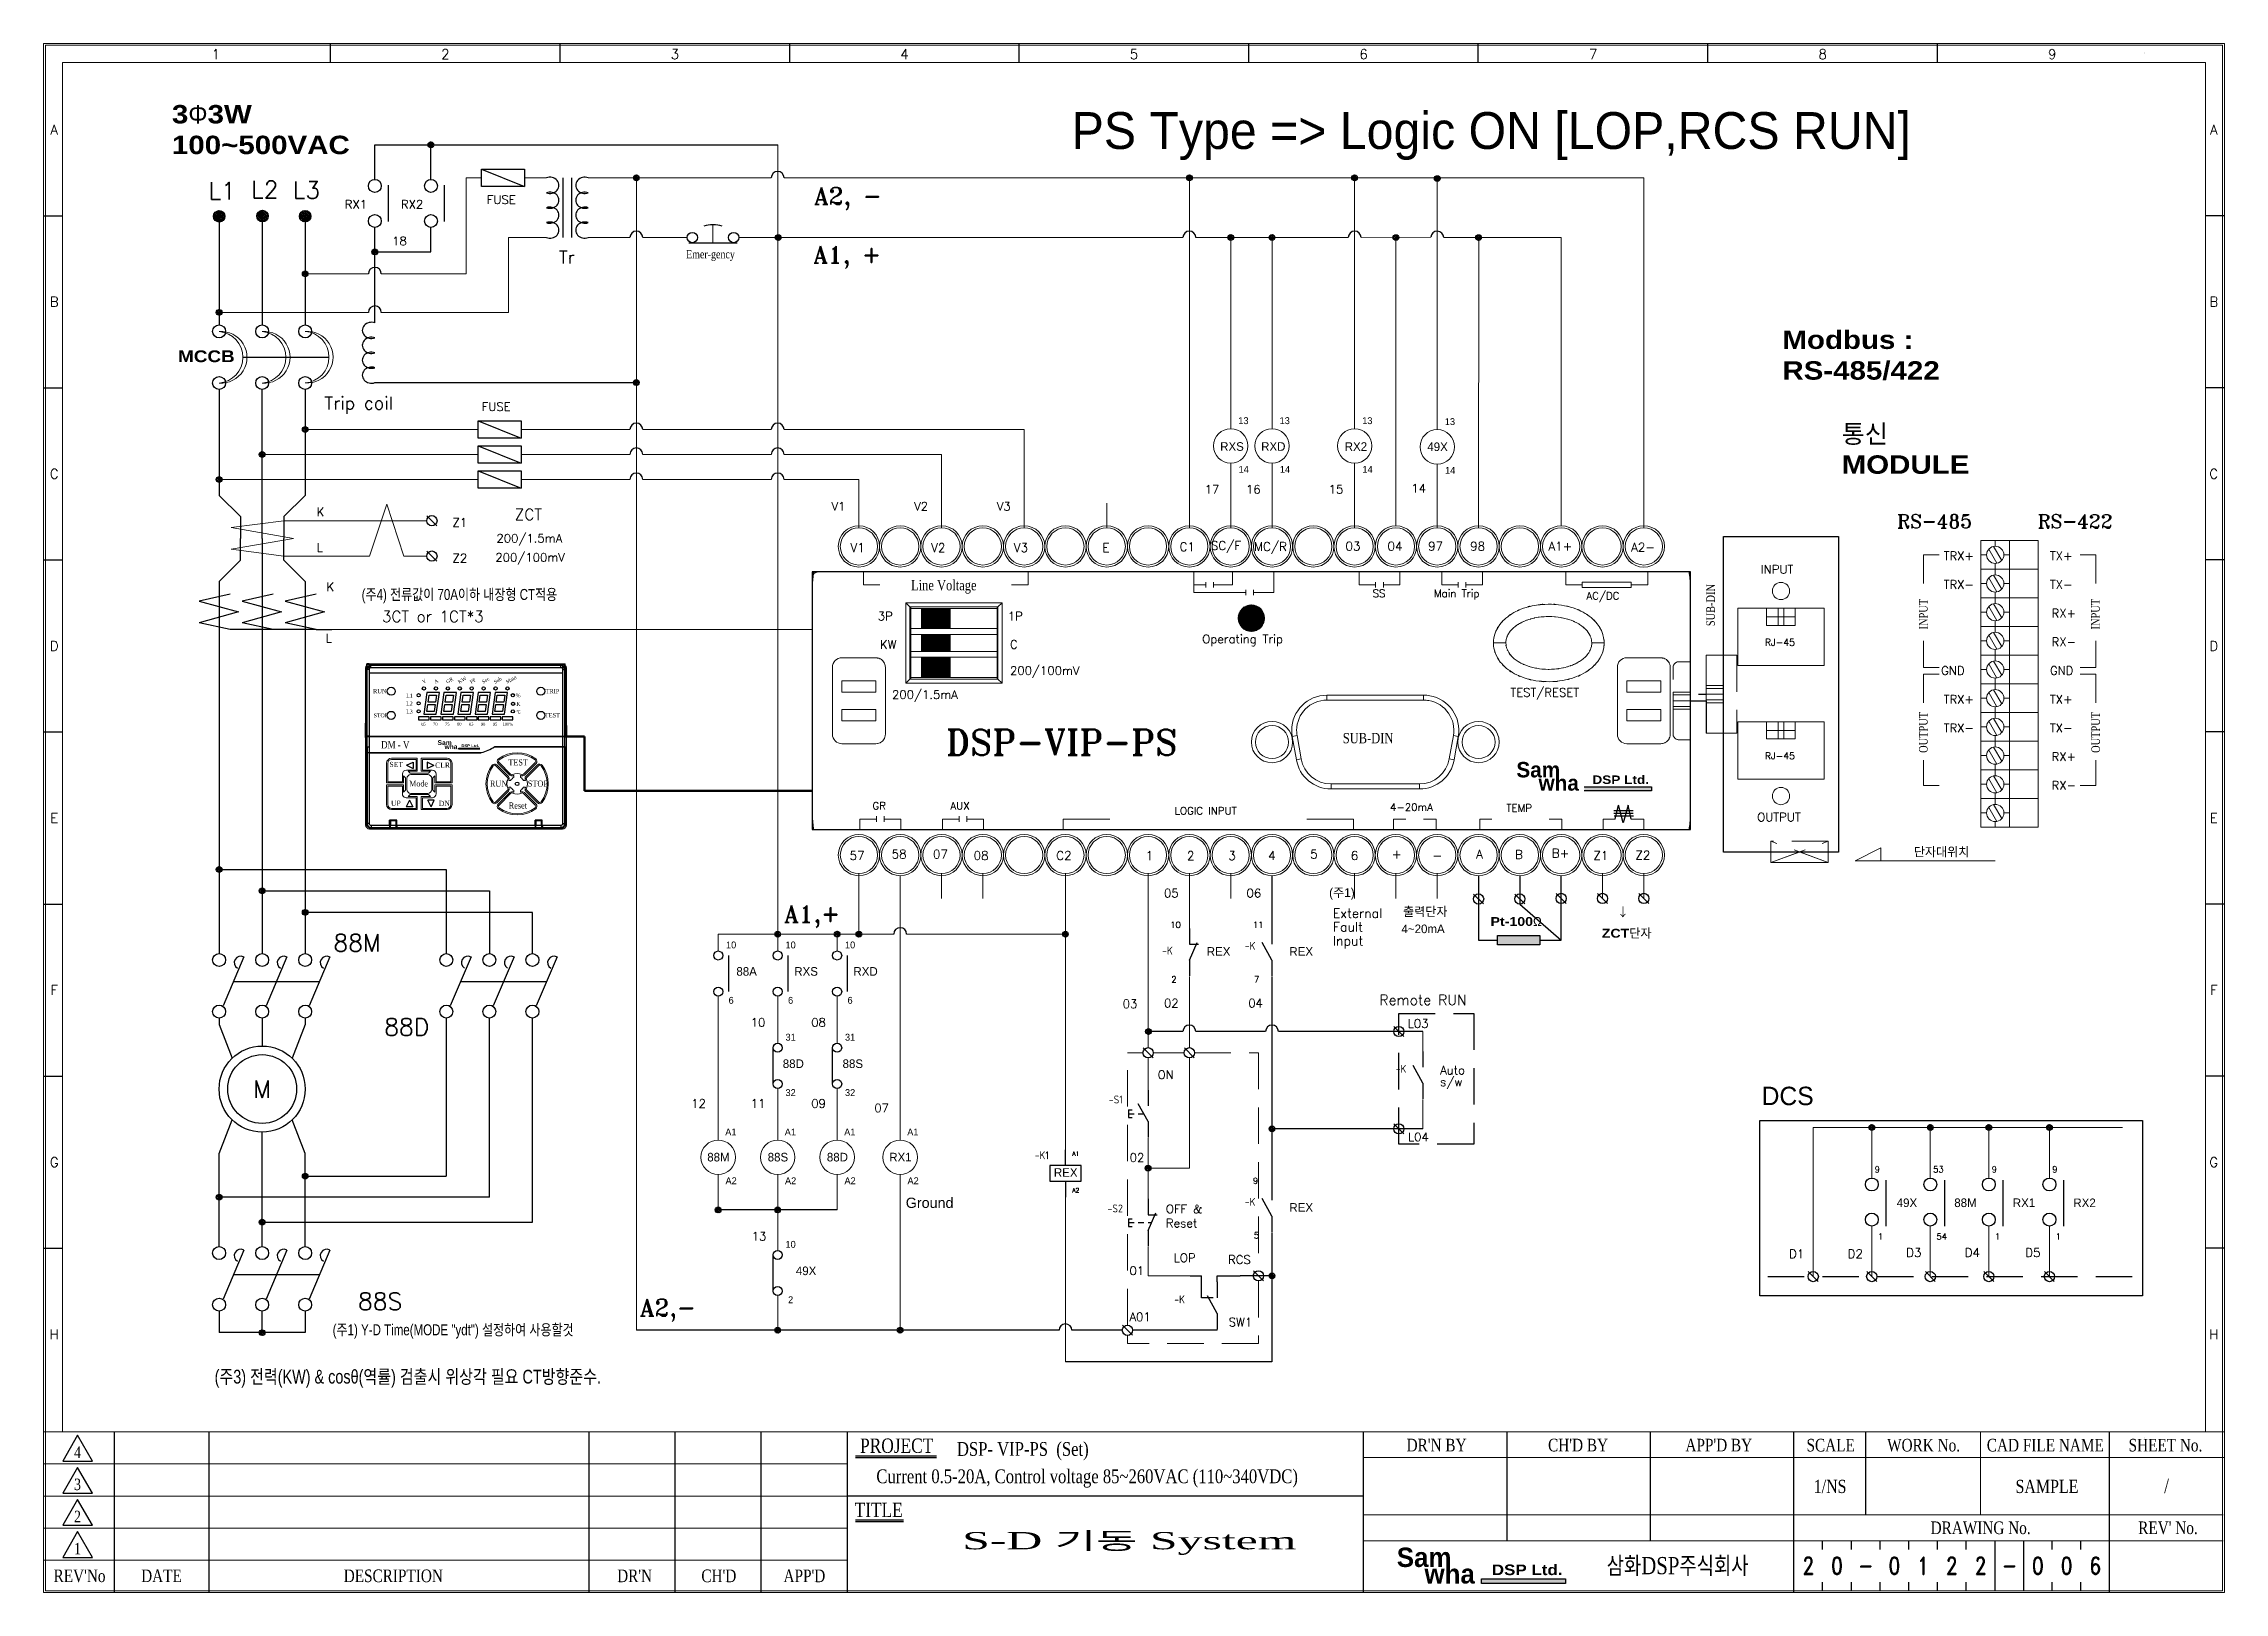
# Model space of a CAD drawing. Header units: millimetres. Extents: x 54 to 1685, y 68 to 1015.
# Drawn here: x 508.9 to 888.9, y 87.7 to 357.7 of the extents above; entities that cross this region are included whole.
import ezdxf
from ezdxf.enums import TextEntityAlignment as Align

# ---------------------------------------------------------------- set-up
doc = ezdxf.new("R2010")
doc.units = ezdxf.units.MM
doc.linetypes.add('DASHED2', pattern=[9.525, 6.35, -3.175])
for name, color, linetype in [('02___PRT_ALL_AXES', 7, 'Continuous'), ('1', 1, 'Continuous'), ('10', 1, 'Continuous'), ('20', 2, 'Continuous'), ('30', 3, 'Continuous'), ('40', 7, 'Continuous'), ('70', 7, 'Continuous'), ('SYMS', 7, 'Continuous'), ('TAGS', 150, 'Continuous')]:
    doc.layers.add(name, color=color, linetype=linetype)
doc.styles.add('HCM', font='batang.ttc')
doc.styles.add('ROMANS', font='romans')
doc.styles.add('SD', font='ROMAND.shx', dxfattribs={"width": 0.8})
doc.styles.add('SIMPLEX', font='SIMPLEX.shx', dxfattribs={"bigfont": 'HBRDS.shx'})
doc.styles.add('SS', font='batang.ttc', dxfattribs={"width": 0.8})
doc.styles.get("Standard").update_dxf_attribs({"font": 'BareunDotumPro1.ttf'})
doc.styles.add('STYLE2', font='romant.shx')
doc.styles.add('WD_IEC', font='ISOCP2.shx', dxfattribs={"width": 0.9, "height": 4, "bigfont": 'whtmtxt.shx'})
doc.styles.add('굴림체', font='gulim.ttc')

msp = doc.modelspace()

# ---------------------------------------------------------------- texts
at = {"color": 0}
for s, height, style, p in [('L1', 3, 'SIMPLEX', (537.687, 330.528)), ('L2', 3, 'SIMPLEX', (545.104, 330.746)), ('L3', 3, 'SIMPLEX', (552.366, 330.656)), ('FUSE', 1.4866, 'STYLE2', (586.171, 329.744)), ('RX1', 1.4866, 'STYLE2', (561.415, 328.929)), ('RX2', 1.4866, 'STYLE2', (571.193, 328.929)), ('Tr ', 2.2299, 'STYLE2', (598.726, 319.34)), ('Trip coil', 2.2299, 'STYLE2', (557.87, 293.907)), ('FUSE', 1.4866, 'STYLE2', (585.264, 293.653)), ('K', 1.525, 'STYLE2', (556.499, 275.278)), ('Z1', 1.5253, 'STYLE2', (580.155, 273.458)), ('ZCT', 1.9325, 'STYLE2', (591.053, 274.624)), ('L', 1.525, 'STYLE2', (556.499, 269.062)), ('200/1.5mA', 1.4866, 'STYLE2', (587.852, 270.702)), ('V1', 1.5253, 'STYLE2', (649.546, 269.046)), ('V2', 1.5253, 'STYLE2', (663.593, 269.046)), ('V3', 1.5253, 'STYLE2', (677.993, 269.046)), ('E', 1.525, 'STYLE2', (693.427, 269.046)), ('C1', 1.5253, 'STYLE2', (706.876, 269.213)), ('SC/F', 1.5253, 'STYLE2', (712.325, 269.418)), ('MC/R', 1.5253, 'STYLE2', (719.842, 269.235)), ('03', 1.5253, 'STYLE2', (735.79, 269.311)), ('04', 1.5253, 'STYLE2', (743.109, 269.299)), ('97', 1.5253, 'STYLE2', (750.186, 269.311)), ('98', 1.5253, 'STYLE2', (757.505, 269.299)), ('A1+', 1.5253, 'STYLE2', (771.147, 269.299)), ('A2-', 1.5253, 'STYLE2', (785.547, 269.123)), ('Z2', 1.5253, 'STYLE2', (580.155, 267.243)), ('200/100mV', 1.4866, 'STYLE2', (587.654, 267.375)), ('INPUT', 1.4866, 'STYLE2', (808.16, 265.3)), ('TRX+', 1.4866, 'STYLE2', (840.026, 267.636)), ('TX+', 1.4866, 'STYLE2', (858.53, 267.636)), ('K', 1.525, 'STYLE2', (558.202, 262.228)), ('SS', 1.3032, 'STYLE2', (740.515, 261.2)), ('Main Trip', 1.3032, 'STYLE2', (751.209, 261.2)), ('AC/DC', 1.3032, 'STYLE2', (777.773, 260.771)), ('TRX-', 1.4866, 'STYLE2', (840.026, 262.636)), ('TX-', 1.4866, 'STYLE2', (858.53, 262.636)), ('3CT or 1CT*3  ', 1.93254, 'STYLE2', (567.898, 256.853)), ('3P', 1.4866, 'STYLE2', (654.294, 257.145)), ('1P', 1.4866, 'STYLE2', (676.944, 257.145)), ('RX+', 1.4866, 'STYLE2', (858.827, 257.645)), ('L', 1.525, 'STYLE2', (558.07, 253.256)), ('Operating Trip', 1.48657, 'STYLE2', (710.825, 253.152)), ('KW', 1.4866, 'STYLE2', (654.674, 252.201)), ('C ', 1.4866, 'STYLE2', (677.325, 252.201)), ('RJ-45', 1.1893, 'STYLE2', (808.863, 252.725)), ('RX-', 1.4866, 'STYLE2', (858.827, 252.645)), ('200/100mV', 1.4866, 'STYLE2', (677.325, 247.637)), ('GND', 1.4866, 'STYLE2', (839.587, 247.645)), ('GND', 1.4866, 'STYLE2', (858.544, 247.645)), ('200/1.5mA', 1.4866, 'STYLE2', (656.768, 243.454)), ('TEST/RESET', 1.4866, 'STYLE2', (764.517, 243.83)), ('TRX+', 1.4866, 'STYLE2', (840.026, 242.636)), ('TX+', 1.4866, 'STYLE2', (858.53, 242.636)), ('DSP-VIP-PS', 4.4813, 'STYLE2', (666.16, 233.634)), ('TRX-', 1.4866, 'STYLE2', (840.026, 237.636)), ('TX-', 1.4866, 'STYLE2', (858.53, 237.636)), ('RJ-45', 1.1893, 'STYLE2', (808.863, 232.928)), ('RX+', 1.4866, 'STYLE2', (858.827, 232.645)), ('RX-', 1.4866, 'STYLE2', (858.827, 227.645)), ('GR', 1.3032, 'STYLE2', (653.37, 224.167)), ('AUX', 1.3032, 'STYLE2', (666.947, 224.145)), ('LOGIC INPUT', 1.30319, 'STYLE2', (706.005, 223.303)), ('4-20mA', 1.3032, 'STYLE2', (743.544, 223.917)), ('TEMP', 1.3032, 'STYLE2', (763.83, 223.776)), ('OUTPUT', 1.4866, 'STYLE2', (807.53, 222.098)), ('57', 1.5253, 'STYLE2', (649.379, 215.381)), ('58', 1.5253, 'STYLE2', (656.698, 215.634)), ('07', 1.5253, 'STYLE2', (663.9, 215.634)), ('08', 1.5253, 'STYLE2', (670.981, 215.381)), ('C2', 1.5253, 'STYLE2', (685.378, 215.381)), ('1', 1.525, 'STYLE2', (700.973, 215.353)), ('2', 1.525, 'STYLE2', (708.171, 215.353)), ('3', 1.525, 'STYLE2', (715.369, 215.353)), ('4', 1.525, 'STYLE2', (722.309, 215.381)), ('5', 1.525, 'STYLE2', (729.629, 215.634)), ('6', 1.525, 'STYLE2', (736.709, 215.381)), ('+', 1.525, 'STYLE2', (743.862, 215.634)), ('A', 1.525, 'STYLE2', (758.544, 215.634)), ('B', 1.525, 'STYLE2', (765.325, 215.546)), ('B+', 1.5253, 'STYLE2', (771.728, 215.8)), ('Z1', 1.5253, 'STYLE2', (778.979, 215.381)), ('Z2', 1.5253, 'STYLE2', (786.298, 215.458)), ('-', 1.525, 'STYLE2', (750.943, 215.381)), ('10', 1.0677, 'STYLE2', (705.261, 203.536)), ('11', 1.0677, 'STYLE2', (719.658, 203.536)), ('2', 1.068, 'STYLE2', (705.439, 194.024)), ('7', 1.068, 'STYLE2', (719.836, 194.024)), ('ON', 1.4866, 'STYLE2', (703.063, 177.191)), ('Auto', 1.4866, 'STYLE2', (752.288, 177.992)), ('s/w', 1.4866, 'STYLE2', (752.288, 175.942)), ('A1', 0.7627, 'STYLE2', (688.165, 163.806)), ('9', 1.068, 'STYLE2', (719.658, 158.911)), ('9', 1.068, 'STYLE2', (827.991, 160.902)), ('53', 1.0677, 'STYLE2', (838.191, 160.902)), ('9', 1.068, 'STYLE2', (848.392, 160.902)), ('9', 1.068, 'STYLE2', (858.945, 160.902)), ('A2', 0.7627, 'STYLE2', (688.165, 157.412)), ('Reset', 1.4866, 'STYLE2', (704.489, 151.322)), ('OFF &', 1.4866, 'STYLE2', (704.489, 153.792)), ('5', 1.068, 'STYLE2', (719.836, 149.399)), ('1', 1.068, 'STYLE2', (828.573, 149.199)), ('54', 1.0677, 'STYLE2', (838.773, 149.199)), ('1', 1.068, 'STYLE2', (848.974, 149.199)), ('1', 1.068, 'STYLE2', (859.527, 149.199)), ('LOP', 1.4866, 'STYLE2', (705.84, 145.275)), ('RCS', 1.4866, 'STYLE2', (715.338, 144.97)), ('D1', 1.5253, 'STYLE2', (813.07, 145.947)), ('D2', 1.5253, 'STYLE2', (823.275, 145.947)), ('D3', 1.5253, 'STYLE2', (833.476, 146.166)), ('D4', 1.5253, 'STYLE2', (843.676, 146.166)), ('D5', 1.5253, 'STYLE2', (854.229, 146.166)), ('SW1', 1.4866, 'STYLE2', (715.45, 134.065))]:
    msp.add_text(s, height=height, dxfattribs=dict(at, style=style)).set_placement(p)
at = {"color": 3, "style": 'STYLE2'}
for s, height, p in [('A2, -', 2.9731, (643.193, 329.629)), ('18', 1.4866, (569.678, 322.526)), ('A1, +', 2.9731, (643.062, 319.407)), ('V1', 1.4866, (646.234, 276.279)), ('V2', 1.4866, (660.631, 276.279)), ('V3', 1.4866, (675.028, 276.279)), ('17', 1.4866, (711.268, 279.241)), ('16', 1.4866, (718.466, 279.241)), ('15', 1.4866, (732.863, 279.241)), ('14', 1.4866, (747.259, 279.409)), ('05', 1.4866, (704.149, 208.848)), ('06', 1.4866, (718.546, 208.848)), ('A1,+', 2.9731, (637.975, 204.486)), ('03', 1.4866, (696.956, 189.549)), ('02', 1.4866, (704.149, 189.672)), ('04', 1.4866, (718.843, 189.672)), ('10', 1.4866, (632.149, 186.313)), ('08', 1.4866, (642.692, 186.313)), ('L03', 1.4866, (746.621, 186.125)), ('12', 1.4866, (621.784, 172.178)), ('11', 1.4866, (632.149, 172.178)), ('09', 1.4866, (642.692, 172.178)), ('07', 1.4866, (653.675, 171.393)), ('L04', 1.4866, (746.669, 166.336)), ('02', 1.4866, (698.173, 162.749)), ('13', 1.4866, (632.327, 149.03)), ('01', 1.4866, (698.153, 143.026)), ('A2,-', 2.9731, (612.846, 135.833)), ('A01', 1.4866, (698.153, 134.98))]:
    msp.add_text(s, height=height, dxfattribs=at).set_placement(p)
at = {"color": 1, "width": 0.8}
for s, height, style, p in [('Emer-gency', 1.44, 'SS', (620.886, 320.258)), ('(주4) 전류값이 70A이하 내장형 CT적용', 1.92, '굴림체', (564.359, 260.696)), ('(주1) Y-D Time(MODE "ydt") 설정하여 사용할것', 1.92, '굴림체', (559.307, 132.51)), ('(주3) 전력(KW) & cosθ(역률) 검출시 위상각 필요 CT방향준수.', 2.4, '굴림체', (538.734, 124.097))]:
    msp.add_text(s, height=height, dxfattribs=dict(at, style=style)).set_placement(p)
at = {"color": 0, "linetype": 'Continuous'}
for s, height, p in [('13', 1.2, (717.996, 291.955)), ('13', 1.2, (725.195, 291.955)), ('13', 1.2, (739.592, 291.955)), ('13', 1.2, (753.99, 291.79)), ('RXS', 1.5, (716.013, 287.453)), ('RXD', 1.5, (723.211, 287.453)), ('RX2', 1.5, (737.608, 287.453)), ('49X', 1.5, (751.828, 287.408)), ('14', 1.2, (718.044, 283.462)), ('14', 1.2, (725.242, 283.462)), ('14', 1.2, (739.639, 283.462)), ('14', 1.2, (754.038, 283.297)), ('4~20mA', 1.5, (749.31, 203.364)), ('10', 1.2, (628.737, 200.559)), ('10', 1.2, (639.102, 200.559)), ('10', 1.2, (649.467, 200.559)), ('REX', 1.5, (713.678, 199.423)), ('REX', 1.5, (728.075, 199.423)), ('88A', 1.5, (631.436, 195.945)), ('RXS', 1.5, (641.801, 195.945)), ('RXD', 1.5, (652.165, 195.945)), ('6', 1.2, (628.737, 190.905)), ('6', 1.2, (639.102, 190.905)), ('6', 1.2, (649.467, 190.905)), ('31', 1.2, (639.102, 184.472)), ('31', 1.2, (649.467, 184.472)), ('88D', 1.5, (639.574, 179.858)), ('88S', 1.5, (649.939, 179.858)), ('32', 1.2, (639.102, 174.818)), ('32', 1.2, (649.467, 174.818)), ('A1', 1.2, (628.69, 167.951)), ('A1', 1.2, (639.055, 167.951)), ('A1', 1.2, (649.419, 167.951)), ('A1', 1.2, (660.402, 167.951)), ('88M', 1.5, (626.528, 163.569)), ('88S', 1.5, (636.893, 163.569)), ('88D', 1.5, (647.257, 163.569)), ('RX1', 1.5, (658.24, 163.569)), ('A2', 1.2, (628.737, 159.459)), ('A2', 1.2, (639.102, 159.459)), ('A2', 1.2, (649.467, 159.459)), ('A2', 1.2, (660.45, 159.459)), ('REX', 1.5, (687.039, 160.89)), ('49X', 1.5, (833.621, 155.615)), ('88M', 1.5, (843.821, 155.615)), ('RX1', 1.5, (854.021, 155.615)), ('RX2', 1.5, (864.574, 155.615)), ('REX', 1.5, (728.075, 154.798)), ('10', 1.2, (639.102, 148.368)), ('49X', 1.5, (641.8, 143.753)), ('2', 1.2, (639.102, 138.714))]:
    msp.add_text(s, height=height, dxfattribs=at).set_placement(p, align=Align.MIDDLE)
at = {"color": 0, "linetype": 'ByBlock', "style": 'STYLE2'}
for s, p in [('RS-485', (831.894, 273.219)), ('RS-422', (856.373, 273.219))]:
    msp.add_text(s, height=2.4, dxfattribs=at).set_placement(p)
at = {"color": 0, "style": 'SS', "width": 0.8}
for s, height, p in [('Line Voltage', 1.8, (660.084, 262.384)), ('℃', 0.635, (591.271, 240.889)), ('SUB-DIN', 1.8, (735.316, 235.715)), ('DSP- VIP-PS  (Set) ', 2.4, (668.076, 111.497)), ('Current 0.5-20A, Control voltage 85~260VAC (110~340VDC)', 2.4, (654.041, 106.73)), ('삼화DSP주식회사', 3, (781.301, 90.86))]:
    msp.add_text(s, height=height, dxfattribs=at).set_placement(p)
for s, height, rotation, p in [('SUB-DIN', 1.5, 90, (800.156, 256.127)), ('INPUT', 1.5, 90, (837.223, 255.564)), ('INPUT', 1.5, 90, (867.222, 255.564)), ('GR', 0.635, 30, (579.284, 246.082)), ('KW', 0.635, 30, (581.364, 246.082)), ('PF', 0.635, 30, (583.444, 246.082)), ('Sec', 0.635, 30, (585.524, 246.082)), ('Sub', 0.635, 30, (587.591, 246.053)), ('Main', 0.635, 30, (589.715, 246.053)), ('V', 0.635, 30, (575.123, 246.082)), ('A', 0.635, 30, (577.203, 246.082)), ('OUTPUT', 1.5, 90, (837.223, 234.039)), ('OUTPUT', 1.5, 90, (867.256, 234.039))]:
    msp.add_text(s, height=height, rotation=rotation, dxfattribs=at).set_placement(p)
at = {"color": 1, "linetype": 'Continuous', "style": 'SS', "width": 0.8}
for height, p in [(0.6955, (566.449, 240.23)), (1.0664, (593.312, 228.153))]:
    msp.add_text('STOP', height=height, dxfattribs=at).set_placement(p)
at = {"linetype": 'Continuous', "style": 'SS', "width": 0.8}
msp.add_text('TEST', height=1.0664, dxfattribs=at).set_placement((589.908, 231.85))
at = {"color": 7, "linetype": 'Continuous', "style": 'SS', "width": 0.8}
for s, p in [('RUN', (586.706, 228.153)), ('Reset', (589.986, 224.336))]:
    msp.add_text(s, height=1.0664, dxfattribs=at).set_placement(p)
at = {"color": 1, "style": 'STYLE2'}
for s, p in [('External', (733.597, 205.281)), ('Fault', (733.597, 202.901)), ('Input', (733.597, 200.468))]:
    msp.add_text(s, height=1.6055, dxfattribs=at).set_placement(p)
at = {"color": 0, "linetype": 'Continuous', "style": 'SIMPLEX'}
for s, p in [(' 88M', (557.381, 199.42)), (' 88D', (566.229, 184.76)), (' 88S', (561.667, 136.939))]:
    msp.add_text(s, height=3, dxfattribs=at).set_placement(p)
at = {"style": 'STYLE2'}
msp.add_text('Remote RUN', height=1.7839, dxfattribs=at).set_placement((741.697, 190.078))
at = {"color": 0, "linetype": 'Continuous', "style": 'SIMPLEX'}
msp.add_text('M', height=3, dxfattribs=at).set_placement((547.019, 175.435), align=Align.MIDDLE)
at = {"color": 0, "style": 'SS', "width": 1.751788}
msp.add_text('S-D 기동 System', height=3, dxfattribs=at).set_placement((668.989, 95.208), (727.25, 95.208), align=Align.FIT)
at = {"color": 0, "style": 'SD', "width": 0.8}
for s, p in [('2', (816.437, 92.339)), ('0', (821.437, 92.339)), ('-', (826.437, 92.339)), ('0', (831.437, 92.339)), ('1', (836.437, 92.339)), ('2', (841.437, 92.339)), ('2', (846.452, 92.339)), ('-', (851.505, 92.339)), ('0', (856.437, 92.339)), ('0', (861.437, 92.339)), ('6', (866.437, 92.339))]:
    msp.add_text(s, height=3, dxfattribs=at).set_placement(p, align=Align.MIDDLE)
at = {"color": 20, "attachment_point": 1}
for insert, char_height, width in [((577.588, 236.253), 0.84275, 3.02847), ((765.569, 232.463), 2.7, 9.70259), ((744.725, 95.499), 3.375, 12.12824)]:
    msp.add_mtext('{\\fPump Demi Bold LET|b0|i0|c0|p2;Sam}', dxfattribs=dict(at, insert=insert, char_height=char_height, width=width))
at = {"color": 5, "attachment_point": 1}
for insert, char_height, width in [((578.794, 235.532), 0.84275, 3.02847), ((769.434, 230.152), 2.7, 9.70259), ((749.556, 92.611), 3.375, 12.12824)]:
    msp.add_mtext('{\\fPump Demi Bold LET|b0|i0|c0|p2;wha}', dxfattribs=dict(at, insert=insert, char_height=char_height, width=width))
at = {"color": 0, "attachment_point": 1}
for insert, char_height, width in [((581.722, 235.517), 0.46225, 3.20542), ((778.815, 230.105), 1.48095, 26.3497), ((761.282, 92.552), 1.85118, 32.93713)]:
    msp.add_mtext('{\\fArial Black|b0|i0|c0|p34;DSP Ltd.}', dxfattribs=dict(at, insert=insert, char_height=char_height, width=width))
at = {"layer": '30', "color": 0, "style": 'SIMPLEX'}
for s, p in [('1', (538.937, 355.843)), ('2', (578.937, 355.843)), ('3', (618.937, 355.843)), ('4', (658.937, 355.843)), ('5', (698.937, 355.843)), ('6', (738.937, 355.843)), ('7', (778.937, 355.843)), ('8', (818.937, 355.843)), ('9', (858.937, 355.843)), ('A', (510.787, 342.689)), ('A', (887.087, 342.689)), ('B', (510.787, 312.689)), ('B', (887.087, 312.689)), ('C', (510.787, 282.689)), ('C', (887.087, 282.689)), ('D', (510.787, 252.689)), ('D', (887.087, 252.689)), ('E', (510.787, 222.689)), ('E', (887.087, 222.689)), ('F', (510.787, 192.689)), ('F', (887.087, 192.689)), ('G', (510.787, 162.689)), ('G', (887.087, 162.689)), ('H', (510.787, 132.689)), ('H', (887.087, 132.689))]:
    msp.add_text(s, height=1.7, dxfattribs=at).set_placement(p, align=Align.MIDDLE)
at = {"layer": '40', "color": 0, "style": 'SS', "width": 0.8}
for s, height, p in [('RUN', 0.7535, (567.514, 244.43)), ('L1', 0.6931, (572.691, 243.678)), ('%', 0.693, (591.624, 243.717)), ('TRIP', 0.7535, (597.604, 244.43)), ('L2', 0.6931, (572.691, 242.274)), ('L3', 0.6931, (572.691, 240.87)), ('K', 0.693, (591.671, 242.227)), ('TEST', 0.7535, (597.604, 240.23)), ('65', 0.5331, (575.119, 238.795)), ('70', 0.5331, (577.199, 238.795)), ('75', 0.5331, (579.28, 238.795)), ('80', 0.5331, (581.36, 238.795)), ('85', 0.5331, (583.44, 238.795)), ('90', 0.5331, (585.52, 238.795)), ('95', 0.5331, (587.601, 238.795)), ('100%%%', 0.5331, (589.817, 238.795)), ('SET', 0.9117, (570.38, 231.564)), ('CLR', 0.9117, (578.459, 231.439)), ('Mode', 0.9946, (574.282, 228.183)), ('UP', 0.9117, (570.321, 224.818)), ('DN', 0.9117, (578.779, 224.779)), ("DR'N BY", 2.2, (751.661, 112.273)), ("CH'D BY", 2.2, (776.317, 112.273)), ("APP'D BY", 2.2, (800.841, 112.273)), ('SCALE', 2.2, (820.331, 112.259)), ('WORK No.', 2.2, (836.527, 112.259)), ('CAD FILE NAME', 2.2, (857.729, 112.259)), ('SHEET No.', 2.2, (878.667, 112.259)), ('4', 2, (514.848, 111.124)), ('3', 2, (514.848, 105.524)), ('1/NS', 2.3, (820.229, 105.017)), ('SAMPLE', 2.3, (858.021, 105.017)), ('/', 2.5, (878.864, 105.017)), ('2', 2, (514.848, 99.924)), ('DRAWING No.', 2.2, (846.464, 97.853)), ("REV' No.", 2.2, (879.109, 97.853)), ('1', 2, (514.848, 94.324)), ("REV'No", 2.2, (515.197, 89.48)), ('DATE', 2.2, (529.474, 89.48)), ('DESCRIPTION', 2.2, (569.87, 89.48)), ("DR'N", 2.2, (611.916, 89.474)), ("CH'D", 2.2, (626.595, 89.474)), ("APP'D", 2.2, (641.503, 89.474))]:
    msp.add_text(s, height=height, dxfattribs=at).set_placement(p, align=Align.CENTER)
at = {"layer": '40', "color": 0, "lineweight": -3, "style": 'SS', "width": 0.8}
msp.add_text('DM - V', height=1.293, dxfattribs=at).set_placement((570.217, 234.817), align=Align.CENTER)
at = {"layer": '70', "color": 0, "style": 'SS', "width": 0.8}
for s, p in [('PROJECT', (657.585, 112.017)), ('TITLE', (654.449, 100.817))]:
    msp.add_text(s, height=2.5, dxfattribs=at).set_placement(p, align=Align.CENTER)
at = {"layer": '70', "lineweight": 13, "attachment_point": 1}
for s, insert, char_height, width, style in [('{\\fArial Black|b0|i0|c0|p34;3\\fGulim|b0|i0|c129|p34;Φ\\fArial Black|b0|i0|c0|p34;3W 100~500VAC}', (531.294, 346.988), 3.21308, 37.4248, 'ROMANS'), ('{\\f굴림|b0|i0|c129|p34;PS Type => Logic ON [LOP,RCS RUN]}', (688.079, 345.748), 6.4262, 198.12572, 'ROMANS'), ('{\\fArial Black|b0|i0|c0|p34;Modbus : RS-485/422}', (811.919, 307.673), 3.21308, 38.93891, 'ROMANS'), ('{\\fArial Black|b0|i0|c0|p34;MCCB}', (532.369, 304.21), 2.05637, 23.95187, 'ROMANS'), ('{\\fMoeumT R|b0|i0|c129|p18;통신\\fArial Black|b0|i0|c0|p34; MODULE}', (822.244, 291.267), 3.21308, 27.7103, 'ROMANS'), ('{\\fMoeumT R|b0|i0|c129|p18;단자대위치}', (834.828, 217.553), 1.54228, 22.27733, '굴림체'), ('{\\fMoeumT R|b0|i0|c129|p18;출력단자}', (745.817, 207.135), 1.54228, 10.28458, '굴림체'), ('{\\fArial Black|b0|i0|c0|p34;Pt-100}Ω', (761.065, 205.418), 1.54228, 22.27733, '굴림체'), ('{\\fGulimChe|b0|i0|c129|p34;↓}', (783.13, 207.056), 1.54228, 22.27733, '굴림체'), ('{\\fArial Black|b0|i0|c0|p34;ZCT\\fMoeumT R|b0|i0|c129|p18;단자}', (780.451, 203.372), 1.54228, 22.27733, '굴림체'), ('{\\fMoeumT R|b0|i0|c129|p18;DCS}', (808.3, 175.844), 3.21308, 27.7103, 'ROMANS'), ('{\\fArial|b0|i0|c0|p34;Ground}', (659.163, 156.5), 1.785, 18.40055, 'HCM')]:
    msp.add_mtext(s, dxfattribs=dict(at, insert=insert, char_height=char_height, width=width, style=style))
at = {"layer": '70', "color": 6, "lineweight": 13, "insert": (732.936, 210.449), "char_height": 1.54228, "width": 22.27733, "attachment_point": 1, "style": '굴림체'}
msp.add_mtext('{\\fMoeumT R|b0|i0|c129|p18;(주\\f@MoeumT R|b0|i0|c129|p18;1\\fMoeumT R|b0|i0|c129|p18;)}', dxfattribs=at)

# ---------------------------------------------------------------- blocks, each defined once
blk = doc.blocks.new('VCR21')
for p, q in [((0, 7.5), (0, 2.5)), ((0, -2.5), (-3.12, 3.12)), ((0, -2.5), (0, -7.5))]:
    blk.add_line(p, q)
at = {"style": 'WD_IEC'}
for tag, p in [('INST', (-5.25, 6.75)), ('TAG2', (-5.25, 0.75)), ('LOC', (-5.25, 3.75)), ('DESC1', (-5.25, -6.75)), ('XREF', (-5.25, -3.75)), ('DESC3', (-5.25, -12.75)), ('DESC2', (-5.25, -9.75))]:
    blk.add_attdef(tag, text='', height=2.5, dxfattribs=at).set_placement(p, align=Align.RIGHT)
blk.add_attdef('TERM01', text='', height=2, rotation=90, dxfattribs=at).set_placement((-1, 7.5), align=Align.RIGHT)
at = {"style": 'WD_IEC', "flags": 1}
for tag, p, height in [('X2TERM01', (0, 7.5), 0.32), ('X4LINK', (-2.75, 0), 0.32), ('X1LINK', (-0.5, 0), 0.32), ('CONTACT', (4, -3.5), 1), ('FAMILY', (4, -5), 1), ('COMMON', (5.25, -4.75), 1), ('X8TERM02', (0, -7.5), 0.32)]:
    blk.add_attdef(tag, p, '', height=height, dxfattribs=at)
at = {"style": 'WD_IEC'}
blk.add_attdef('TERM02', (-1, -7.5), '', height=2, rotation=90, dxfattribs=at)
blk = doc.blocks.new('VCR22')
for p, q in [((0, 7.5), (0, 2.5)), ((0, -2.5), (2.5, 3.12)), ((0, 2.5), (2.87, 2.5)), ((0, -2.5), (0, -7.5))]:
    blk.add_line(p, q)
at = {"style": 'WD_IEC'}
for tag, p in [('INST', (-5.25, 5.25)), ('TAG2', (-5.25, -0.75)), ('LOC', (-5.25, 2.25)), ('DESC1', (-5.25, -6.75)), ('XREF', (-5.25, -3.75)), ('DESC3', (-5.25, -12.75)), ('DESC2', (-5.25, -9.75))]:
    blk.add_attdef(tag, text='', height=2.5, dxfattribs=at).set_placement(p, align=Align.RIGHT)
blk.add_attdef('TERM01', text='', height=2, rotation=90, dxfattribs=at).set_placement((-1, 7.5), align=Align.RIGHT)
at = {"style": 'WD_IEC', "flags": 1}
for tag, p, height in [('X2TERM01', (0, 7.5), 0.32), ('X4LINK', (-0.55, 0), 0.32), ('X1LINK', (1.92, 0), 0.32), ('CONTACT', (4, -3.5), 1), ('FAMILY', (4, -5), 1), ('COMMON', (5.25, -4.75), 1), ('X8TERM02', (0, -7.5), 0.32)]:
    blk.add_attdef(tag, p, '', height=height, dxfattribs=at)
at = {"style": 'WD_IEC'}
blk.add_attdef('TERM02', (-1, -7.5), '', height=2, rotation=90, dxfattribs=at)
blk = doc.blocks.new('VPB12')
for p, q in [((0, 7.5), (0, 2.5)), ((-6.25, 1.25), (-6.25, -1.25)), ((-6.25, 1.25), (-5, 1.25)), ((-6.25, 0), (-4.38, 0)), ((-3.12, 0), (-1.39, 0)), ((0, -2.5), (2.5, 3.12)), ((0, 2.5), (2.87, 2.5)), ((0, 0), (1.11, 0)), ((-6.25, -1.25), (-5, -1.25)), ((0, -2.5), (0, -7.5))]:
    blk.add_line(p, q)
at = {"style": 'WD_IEC'}
for tag, p in [('INST', (-8, 10.25)), ('LOC', (-8, 6.75)), ('TAG1', (-8, 3.25)), ('DESC2', (-8, -13.85)), ('DESC1', (-8, -10.35)), ('DESC3', (-8, -17.35))]:
    blk.add_attdef(tag, text='', height=2.5, dxfattribs=at).set_placement(p, align=Align.RIGHT)
blk.add_attdef('TERM01', text='', height=2, rotation=90, dxfattribs=at).set_placement((-1, 7.5), align=Align.RIGHT)
at = {"style": 'WD_IEC', "flags": 1}
for tag, p, height in [('X2TERM01', (0, 7.5), 0.32), ('CONTACT', (0.5, 4.5), 1), ('X1LINK', (1.5, 0), 0.32), ('COMMON', (1.75, 3.25), 1), ('ASSYCODE', (1, -4), 1), ('FAMILY', (1, -5.5), 1), ('CATDESC', (1, -7), 1), ('X8TERM02', (0, -7.5), 0.32)]:
    blk.add_attdef(tag, p, '', height=height, dxfattribs=at)
at = {"style": 'WD_IEC', "flags": 9}
for tag, p in [('MFG', (-8.5, -0.25)), ('CAT', (-8.5, -2.75))]:
    blk.add_attdef(tag, text='', height=1.5, dxfattribs=at).set_placement(p, align=Align.RIGHT)
at = {"style": 'WD_IEC'}
blk.add_attdef('TERM02', (-1, -7.5), '', height=2, rotation=90, dxfattribs=at)
at = {"lineweight": 15, "style": 'WD_IEC'}
blk.add_attdef('XREF', text='', height=2.5, dxfattribs=at).set_placement((-8, -6.35), align=Align.RIGHT)
blk = doc.blocks.new('VPB11')
for p, q in [((0, 7.5), (0, 2.5)), ((-6.25, 1.25), (-6.25, -1.25)), ((-6.25, 1.25), (-5, 1.25)), ((-6.25, 0), (-4.375, 0)), ((0, -2.5), (-3.125, 3.125)), ((-3.125, 0), (-1.389, 0)), ((-6.25, -1.25), (-5, -1.25)), ((0, -2.5), (0, -7.5))]:
    blk.add_line(p, q)
at = {"style": 'WD_IEC'}
for tag, p in [('INST', (-8, 10.25)), ('LOC', (-8, 6.75)), ('TAG1', (-8, 3.25)), ('DESC2', (-8, -13.85)), ('DESC1', (-8, -10.35)), ('DESC3', (-8, -17.35))]:
    blk.add_attdef(tag, text='', height=2.5, dxfattribs=at).set_placement(p, align=Align.RIGHT)
blk.add_attdef('TERM01', text='', height=2, rotation=90, dxfattribs=at).set_placement((-1, 7.5), align=Align.RIGHT)
at = {"style": 'WD_IEC', "flags": 1}
for tag, p, height in [('X2TERM01', (0, 7.5), 0.32), ('X1LINK', (0, 0), 0.32), ('CONTACT', (0.5, 4.5), 1), ('COMMON', (1.75, 3.25), 1), ('ASSYCODE', (1, -4), 1), ('FAMILY', (1, -5.5), 1), ('CATDESC', (1, -7), 1), ('X8TERM02', (0, -7.5), 0.32)]:
    blk.add_attdef(tag, p, '', height=height, dxfattribs=at)
at = {"style": 'WD_IEC', "flags": 9}
for tag, p in [('MFG', (-8.5, -0.25)), ('CAT', (-8.5, -2.75))]:
    blk.add_attdef(tag, text='', height=1.5, dxfattribs=at).set_placement(p, align=Align.RIGHT)
at = {"style": 'WD_IEC'}
blk.add_attdef('TERM02', (-1, -7.5), '', height=2, rotation=90, dxfattribs=at)
at = {"lineweight": 15, "style": 'WD_IEC'}
blk.add_attdef('XREF', text='', height=2.5, dxfattribs=at).set_placement((-8, -6.35), align=Align.RIGHT)
blk = doc.blocks.new('VCR23R')
for p, q in [((-5, 2.5), (-5, 7.5)), ((0, 7.5), (0, 2.5)), ((-1.25, 2.5), (-5, 2.5)), ((0, -2.5), (-3.125, 3.125)), ((0, -2.5), (0, -7.5))]:
    blk.add_line(p, q)
at = {"style": 'WD_IEC'}
for tag, p in [('INST', (-10.25, 6.75)), ('TAG2', (-10.25, 0.75)), ('LOC', (-10.25, 3.75)), ('DESC1', (-10.25, -6.75)), ('XREF', (-10.25, -3.75)), ('DESC3', (-10.25, -12.75)), ('DESC2', (-10.25, -9.75))]:
    blk.add_attdef(tag, text='', height=2.5, dxfattribs=at).set_placement(p, align=Align.RIGHT)
for tag, p in [('TERM03', (-6, 7.5)), ('TERM02', (-1, 7.5))]:
    blk.add_attdef(tag, text='', height=2, rotation=90, dxfattribs=at).set_placement(p, align=Align.RIGHT)
at = {"style": 'WD_IEC', "flags": 1}
for tag, p, height in [('X2TERM03', (-5, 7.5), 0.32), ('X2TERM02', (0, 7.5), 0.32), ('X4LINK', (-3, 0), 0.32), ('X1LINK', (-0.5, 0), 0.32), ('CONTACT', (4, -3.5), 1), ('FAMILY', (4, -5), 1), ('X8TERM01', (0, -7.5), 0.32)]:
    blk.add_attdef(tag, p, '', height=height, dxfattribs=at)
at = {"style": 'WD_IEC'}
blk.add_attdef('TERM01', (-1, -7.5), '', height=2, rotation=90, dxfattribs=at)
blk = doc.blocks.new('VCR1')
for p, q in [((0, 2.5), (0, 7.5)), ((0, -2.5), (0, -7.5))]:
    blk.add_line(p, q)
blk.add_lwpolyline([(-5, 2.5), (-5, -2.5), (5, -2.5), (5, 2.5)], close=True)
at = {"style": 'WD_IEC'}
for tag, p in [('INST', (-5.25, 11.5)), ('TAG1', (-5.25, 4.5)), ('LOC', (-5.25, 8)), ('DESC1', (-5.25, -6.85)), ('DESC3', (-5.25, -13.85)), ('DESC2', (-5.25, -10.35))]:
    blk.add_attdef(tag, text='', height=2.5, dxfattribs=at).set_placement(p, align=Align.RIGHT)
blk.add_attdef('TERM01', text='', height=2, rotation=90, dxfattribs=at).set_placement((-1, 7.5), align=Align.RIGHT)
at = {"style": 'WD_IEC', "flags": 1}
for tag, p, height in [('X2TERM01', (0, 7.5), 0.32), ('X4LINK', (-5, 0), 0.32), ('X1LINK', (5, 0), 0.32), ('ASSYCODE', (1, -4), 1), ('FAMILY', (1, -5.5), 1), ('CATDESC', (1, -7), 1), ('X8TERM02', (0, -7.5), 0.32)]:
    blk.add_attdef(tag, p, '', height=height, dxfattribs=at)
at = {"style": 'WD_IEC', "flags": 9}
for tag, p in [('MFG', (-6, 1)), ('CAT', (-6, -1.5))]:
    blk.add_attdef(tag, text='', height=1.5, dxfattribs=at).set_placement(p, align=Align.RIGHT)
at = {"style": 'WD_IEC'}
blk.add_attdef('TERM02', (-1, -7.5), '', height=2, rotation=90, dxfattribs=at)
at = {"lineweight": 9, "style": 'WD_IEC'}
for tag, p in [('NO', (-5.5, -16.5)), ('NC', (-5.5, -20))]:
    blk.add_attdef(tag, text='', height=2.5, dxfattribs=at).set_placement(p, align=Align.TOP_RIGHT)
for tag, p in [('XREFNO', (-4, -16.5)), ('XREFNC', (-4, -20))]:
    blk.add_attdef(tag, text='', height=2.5, dxfattribs=at).set_placement(p, align=Align.TOP_LEFT)

# ---------------------------------------------------------------- hatches: boundary and pattern name
for color, points in [(5, [(581.274, 234.683), (581.274, 234.891), (584.928, 234.891), (584.928, 234.683)]), (5, [(777.38, 227.433), (777.38, 228.099), (789.084, 228.099), (789.084, 227.433)]), (256, [(762.294, 200.578), (762.294, 202.183), (762.294, 202.183), (769.676, 202.183), (769.676, 202.183), (769.676, 200.578), (769.676, 200.578)]), (5, [(759.489, 89.212), (759.489, 90.045), (774.119, 90.045), (774.119, 89.212)])]:
    msp.add_hatch(color=color).paths.add_polyline_path(points)
at = {"layer": '70'}
h = msp.add_hatch(dxfattribs=at)
h.set_pattern_fill('ANSI33', color=256, style=0)
h.set_pattern_definition([(45, (1382.24096, 67.59485), (-0.176776695, 0.176776695), []), (45, (1382.41774, 67.59485), (-0.176776695, 0.176776695), [0.125, -0.0625])])
h.paths.add_polyline_path([(576.433, 340.558, 0.4142136), (575.933, 340.058, 0.4142136), (576.433, 339.558)])
h.paths.add_polyline_path([(576.433, 340.558), (576.433, 340.058), (576.933, 340.058, 0.4142136)])
h.paths.add_polyline_path([(576.933, 340.058), (576.433, 340.058), (576.433, 339.558, 0.4142136)])
h = msp.add_hatch(dxfattribs=at)
h.set_pattern_fill('ANSI33', color=256, style=0)
h.set_pattern_definition([(45, (1418.02868, 61.81868), (-0.176776695, 0.176776695), []), (45, (1418.20546, 61.81868), (-0.176776695, 0.176776695), [0.125, -0.0625])])
h.paths.add_polyline_path([(612.221, 334.782, 0.4142136), (611.721, 334.282, 0.4142136), (612.221, 333.782)])
h.paths.add_polyline_path([(612.221, 334.782), (612.221, 334.282), (612.721, 334.282, 0.4142136)])
h.paths.add_polyline_path([(612.721, 334.282), (612.221, 334.282), (612.221, 333.782, 0.4142136)])
h = msp.add_hatch(dxfattribs=at)
h.set_pattern_fill('ANSI33', color=256, style=0)
h.set_pattern_definition([(45, (1514.39829, 61.81868), (-0.176776695, 0.176776695), []), (45, (1514.57506, 61.81868), (-0.176776695, 0.176776695), [0.125, -0.0625])])
h.paths.add_polyline_path([(708.59, 334.782, 0.4142136), (708.09, 334.282, 0.4142136), (708.59, 333.782)])
h.paths.add_polyline_path([(708.59, 334.782), (708.59, 334.282), (709.09, 334.282, 0.4142136)])
h.paths.add_polyline_path([(709.09, 334.282), (708.59, 334.282), (708.59, 333.782, 0.4142136)])
h = msp.add_hatch(dxfattribs=at)
h.set_pattern_fill('ANSI33', color=256, style=0)
h.set_pattern_definition([(45, (1543.19206, 61.81868), (-0.176776695, 0.176776695), []), (45, (1543.36884, 61.81868), (-0.176776695, 0.176776695), [0.125, -0.0625])])
h.paths.add_polyline_path([(737.384, 334.782, 0.4142136), (736.884, 334.282, 0.4142136), (737.384, 333.782)])
h.paths.add_polyline_path([(737.384, 334.782), (737.384, 334.282), (737.884, 334.282, 0.4142136)])
h.paths.add_polyline_path([(737.884, 334.282), (737.384, 334.282), (737.384, 333.782, 0.4142136)])
h = msp.add_hatch(dxfattribs=at)
h.set_pattern_fill('ANSI33', color=256, style=0)
h.set_pattern_definition([(45, (1557.59075, 61.68571), (-0.176776695, 0.176776695), []), (45, (1557.76753, 61.68571), (-0.176776695, 0.176776695), [0.125, -0.0625])])
h.paths.add_polyline_path([(751.783, 334.649, 0.4142136), (751.283, 334.149, 0.4142136), (751.783, 333.649)])
h.paths.add_polyline_path([(751.783, 334.649), (751.783, 334.149), (752.283, 334.149, 0.4142136)])
h.paths.add_polyline_path([(752.283, 334.149), (751.783, 334.149), (751.783, 333.649, 0.4142136)])
h = msp.add_hatch(dxfattribs=at)
h.set_pattern_fill('ANSI33', color=256, style=0)
h.set_pattern_definition([(45, (1352.60322, 30.3404), (-0.176776695, 0.176776695), []), (45, (1352.78, 30.3404), (-0.176776695, 0.176776695), [0.125, -0.0625])])
h.paths.add_polyline_path([(538.54, 327.578, 1), (540.54, 327.578, 1)])
h = msp.add_hatch(dxfattribs=at)
h.set_pattern_fill('ANSI33', color=256, style=0)
h.set_pattern_definition([(45, (1360.1474, 30.3846), (-0.176776695, 0.176776695), []), (45, (1360.32419, 30.3846), (-0.176776695, 0.176776695), [0.125, -0.0625])])
h.paths.add_polyline_path([(546.084, 327.622, 1), (548.084, 327.622, 1)])
h = msp.add_hatch(dxfattribs=at)
h.set_pattern_fill('ANSI33', color=256, style=0)
h.set_pattern_definition([(45, (1367.58174, 30.3532), (-0.176776695, 0.176776695), []), (45, (1367.75852, 30.3532), (-0.176776695, 0.176776695), [0.125, -0.0625])])
h.paths.add_polyline_path([(553.519, 327.59, 1), (555.519, 327.59, 1)])
h = msp.add_hatch(dxfattribs=at)
h.set_pattern_fill('ANSI33', color=256, style=0)
h.set_pattern_definition([(45, (1442.764, 51.4112), (-0.176776695, 0.176776695), []), (45, (1442.94079, 51.4112), (-0.176776695, 0.176776695), [0.125, -0.0625])])
h.paths.add_polyline_path([(636.956, 324.375, 0.4142136), (636.456, 323.875, 0.4142136), (636.956, 323.375)])
h.paths.add_polyline_path([(636.956, 324.375), (636.956, 323.875), (637.456, 323.875, 0.4142136)])
h.paths.add_polyline_path([(637.456, 323.875), (636.956, 323.875), (636.956, 323.375, 0.4142136)])
h = msp.add_hatch(dxfattribs=at)
h.set_pattern_fill('ANSI33', color=256, style=0)
h.set_pattern_definition([(45, (1521.59673, 51.41913), (-0.176776695, 0.176776695), []), (45, (1521.7735, 51.41913), (-0.176776695, 0.176776695), [0.125, -0.0625])])
h.paths.add_polyline_path([(715.789, 324.383, 0.4142136), (715.289, 323.883, 0.4142136), (715.789, 323.383)])
h.paths.add_polyline_path([(715.789, 324.383), (715.789, 323.883), (716.289, 323.883, 0.4142136)])
h.paths.add_polyline_path([(716.289, 323.883), (715.789, 323.883), (715.789, 323.383, 0.4142136)])
h = msp.add_hatch(dxfattribs=at)
h.set_pattern_fill('ANSI33', color=256, style=0)
h.set_pattern_definition([(45, (1528.79505, 51.42704), (-0.176776695, 0.176776695), []), (45, (1528.97183, 51.42704), (-0.176776695, 0.176776695), [0.125, -0.0625])])
h.paths.add_polyline_path([(722.987, 324.391, 0.4142136), (722.487, 323.891, 0.4142136), (722.987, 323.391)])
h.paths.add_polyline_path([(722.987, 324.391), (722.987, 323.891), (723.487, 323.891, 0.4142136)])
h.paths.add_polyline_path([(723.487, 323.891), (722.987, 323.891), (722.987, 323.391, 0.4142136)])
h = msp.add_hatch(dxfattribs=at)
h.set_pattern_fill('ANSI33', color=256, style=0)
h.set_pattern_definition([(45, (1550.38447, 51.4112), (-0.176776695, 0.176776695), []), (45, (1550.56125, 51.4112), (-0.176776695, 0.176776695), [0.125, -0.0625])])
h.paths.add_polyline_path([(744.577, 324.375, 0.4142136), (744.077, 323.875, 0.4142136), (744.577, 323.375)])
h.paths.add_polyline_path([(744.577, 324.375), (744.577, 323.875), (745.077, 323.875, 0.4142136)])
h.paths.add_polyline_path([(745.077, 323.875), (744.577, 323.875), (744.577, 323.375, 0.4142136)])
h = msp.add_hatch(dxfattribs=at)
h.set_pattern_fill('ANSI33', color=256, style=0)
h.set_pattern_definition([(45, (1564.79068, 51.4112), (-0.176776695, 0.176776695), []), (45, (1564.96746, 51.4112), (-0.176776695, 0.176776695), [0.125, -0.0625])])
h.paths.add_polyline_path([(758.983, 324.375, 0.4142136), (758.483, 323.875, 0.4142136), (758.983, 323.375)])
h.paths.add_polyline_path([(758.983, 324.375), (758.983, 323.875), (759.483, 323.875, 0.4142136)])
h.paths.add_polyline_path([(759.483, 323.875), (758.983, 323.875), (758.983, 323.375, 0.4142136)])
h = msp.add_hatch(dxfattribs=at)
h.set_pattern_fill('ANSI33', color=256, style=0)
h.set_pattern_definition([(45, (1372.4631, 48.8996), (-0.176776695, 0.176776695), []), (45, (1372.6399, 48.8996), (-0.176776695, 0.176776695), [0.125, -0.0625])])
h.paths.add_polyline_path([(566.655, 321.863, 0.4142136), (566.155, 321.363, 0.4142136), (566.655, 320.863)])
h.paths.add_polyline_path([(566.655, 321.863), (566.655, 321.363), (567.155, 321.363, 0.4142136)])
h.paths.add_polyline_path([(567.155, 321.363), (566.655, 321.363), (566.655, 320.863, 0.4142136)])
h = msp.add_hatch(dxfattribs=at)
h.set_pattern_fill('ANSI33', color=256, style=0)
h.set_pattern_definition([(45, (1360.32666, 45.08337), (-0.176776695, 0.176776695), []), (45, (1360.50344, 45.08337), (-0.176776695, 0.176776695), [0.125, -0.0625])])
h.paths.add_polyline_path([(554.519, 318.047, 0.4142136), (554.019, 317.547, 0.4142136), (554.519, 317.047)])
h.paths.add_polyline_path([(554.519, 318.047), (554.519, 317.547), (555.019, 317.547, 0.4142136)])
h.paths.add_polyline_path([(555.019, 317.547), (554.519, 317.547), (554.519, 317.047, 0.4142136)])
h = msp.add_hatch(dxfattribs=at)
h.set_pattern_fill('ANSI33', color=256, style=0)
h.set_pattern_definition([(45, (1345.32666, 38.37669), (-0.176776695, 0.176776695), []), (45, (1345.50344, 38.37669), (-0.176776695, 0.176776695), [0.125, -0.0625])])
h.paths.add_polyline_path([(539.519, 311.34, 0.4142136), (539.019, 310.84, 0.4142136), (539.519, 310.34)])
h.paths.add_polyline_path([(539.519, 311.34), (539.519, 310.84), (540.019, 310.84, 0.4142136)])
h.paths.add_polyline_path([(540.019, 310.84), (539.519, 310.84), (539.519, 310.34, 0.4142136)])
h = msp.add_hatch(dxfattribs=at)
h.set_pattern_fill('ANSI33', color=256, style=0)
h.set_pattern_definition([(45, (1418.02911, 26.12054), (-0.176776695, 0.176776695), []), (45, (1418.2059, 26.12054), (-0.176776695, 0.176776695), [0.125, -0.0625])])
h.paths.add_polyline_path([(612.221, 299.084, 0.4142136), (611.721, 298.584, 0.4142136), (612.221, 298.084)])
h.paths.add_polyline_path([(612.221, 299.084), (612.221, 298.584), (612.721, 298.584, 0.4142136)])
h.paths.add_polyline_path([(612.721, 298.584), (612.221, 298.584), (612.221, 298.084, 0.4142136)])
h = msp.add_hatch(dxfattribs=at)
h.set_pattern_fill('ANSI33', color=256, style=0)
h.set_pattern_definition([(45, (1360.32666, 17.94072), (-0.176776695, 0.176776695), []), (45, (1360.50344, 17.94072), (-0.176776695, 0.176776695), [0.125, -0.0625])])
h.paths.add_polyline_path([(554.519, 290.904, 0.4142136), (554.019, 290.404, 0.4142136), (554.519, 289.904)])
h.paths.add_polyline_path([(554.519, 290.904), (554.519, 290.404), (555.019, 290.404, 0.4142136)])
h.paths.add_polyline_path([(555.019, 290.404), (554.519, 290.404), (554.519, 289.904, 0.4142136)])
h = msp.add_hatch(dxfattribs=at)
h.set_pattern_fill('ANSI33', color=256, style=0)
h.set_pattern_definition([(45, (1352.82666, 13.60923), (-0.176776695, 0.176776695), []), (45, (1353.00344, 13.60923), (-0.176776695, 0.176776695), [0.125, -0.0625])])
h.paths.add_polyline_path([(547.019, 286.573, 0.4142136), (546.519, 286.073, 0.4142136), (547.019, 285.573)])
h.paths.add_polyline_path([(547.019, 286.573), (547.019, 286.073), (547.519, 286.073, 0.4142136)])
h.paths.add_polyline_path([(547.519, 286.073), (547.019, 286.073), (547.019, 285.573, 0.4142136)])
h = msp.add_hatch(dxfattribs=at)
h.set_pattern_fill('ANSI33', color=256, style=0)
h.set_pattern_definition([(45, (1345.32666, 9.23404), (-0.176776695, 0.176776695), []), (45, (1345.50344, 9.23404), (-0.176776695, 0.176776695), [0.125, -0.0625])])
h.paths.add_polyline_path([(539.519, 282.198, 0.4142136), (539.019, 281.698, 0.4142136), (539.519, 281.198)])
h.paths.add_polyline_path([(539.519, 282.198), (539.519, 281.698), (540.019, 281.698, 0.4142136)])
h.paths.add_polyline_path([(540.019, 281.698), (539.519, 281.698), (539.519, 281.198, 0.4142136)])
at = {"layer": '70', "lineweight": 15}
h = msp.add_hatch(dxfattribs=at)
h.set_pattern_fill('ANSI31', color=256, style=0)
h.set_pattern_definition([(45, (-2491.03904, 12572.76812), (-0.0883883476, 0.0883883476), [])])
h.paths.add_polyline_path([(666.924, 259.203), (661.924, 259.203), (661.924, 255.703), (666.924, 255.703)])
h.paths.add_polyline_path([(666.924, 254.703), (661.924, 254.703), (661.924, 251.707), (666.924, 251.707)])
h.paths.add_polyline_path([(666.924, 250.707), (661.924, 250.707), (661.924, 247.207), (666.924, 247.207)])
at = {"layer": '70', "lineweight": 20}
h = msp.add_hatch(dxfattribs=at)
h.set_pattern_fill('ANSI31', color=3, style=0)
h.set_pattern_definition([(45, (-4559.53469, 24960.80799), (-0.08838834765, 0.08838834765), [])])
h.paths.add_polyline_path([(721.69, 257.524, 1), (717.083, 257.524, 1)])
at = {"layer": '70'}
h = msp.add_hatch(dxfattribs=at)
h.set_pattern_fill('ANSI33', color=256, style=0)
h.set_pattern_definition([(45, (1345.32666, -58.7353), (-0.176776695, 0.176776695), []), (45, (1345.50344, -58.7353), (-0.176776695, 0.176776695), [0.125, -0.0625])])
h.paths.add_polyline_path([(539.519, 214.228, 0.4142136), (539.019, 213.728, 0.4142136), (539.519, 213.228)])
h.paths.add_polyline_path([(539.519, 214.228), (539.519, 213.728), (540.019, 213.728, 0.4142136)])
h.paths.add_polyline_path([(540.019, 213.728), (539.519, 213.728), (539.519, 213.228, 0.4142136)])
h = msp.add_hatch(dxfattribs=at)
h.set_pattern_fill('ANSI33', color=256, style=0)
h.set_pattern_definition([(45, (1352.82666, -62.4777), (-0.176776695, 0.176776695), []), (45, (1353.00344, -62.4777), (-0.176776695, 0.176776695), [0.125, -0.0625])])
h.paths.add_polyline_path([(547.019, 210.486, 0.4142136), (546.519, 209.986, 0.4142136), (547.019, 209.486)])
h.paths.add_polyline_path([(547.019, 210.486), (547.019, 209.986), (547.519, 209.986, 0.4142136)])
h.paths.add_polyline_path([(547.519, 209.986), (547.019, 209.986), (547.019, 209.486, 0.4142136)])
h = msp.add_hatch(dxfattribs=at)
h.set_pattern_fill('ANSI33', color=256, style=0)
h.set_pattern_definition([(45, (1360.32666, -66.2201), (-0.176776695, 0.176776695), []), (45, (1360.50344, -66.2201), (-0.176776695, 0.176776695), [0.125, -0.0625])])
h.paths.add_polyline_path([(554.519, 206.743, 0.4142136), (554.019, 206.243, 0.4142136), (554.519, 205.743)])
h.paths.add_polyline_path([(554.519, 206.743), (554.519, 206.243), (555.019, 206.243, 0.4142136)])
h.paths.add_polyline_path([(555.019, 206.243), (554.519, 206.243), (554.519, 205.743, 0.4142136)])
h = msp.add_hatch(dxfattribs=at)
h.set_pattern_fill('ANSI33', color=256, style=0)
h.set_pattern_definition([(45, (1442.6552, -70.02364), (-0.176776695, 0.176776695), []), (45, (1442.83198, -70.02364), (-0.176776695, 0.176776695), [0.125, -0.0625])])
h.paths.add_polyline_path([(636.847, 202.94, 0.4142136), (636.347, 202.44, 0.4142136), (636.847, 201.94)])
h.paths.add_polyline_path([(636.847, 202.94), (636.847, 202.44), (637.347, 202.44, 0.4142136)])
h.paths.add_polyline_path([(637.347, 202.44), (636.847, 202.44), (636.847, 201.94, 0.4142136)])
h = msp.add_hatch(dxfattribs=at)
h.set_pattern_fill('ANSI33', color=256, style=0)
h.set_pattern_definition([(45, (1453.01993, -70.02364), (-0.176776695, 0.176776695), []), (45, (1453.1967, -70.02364), (-0.176776695, 0.176776695), [0.125, -0.0625])])
h.paths.add_polyline_path([(647.212, 202.94, 0.4142136), (646.712, 202.44, 0.4142136), (647.212, 201.94)])
h.paths.add_polyline_path([(647.212, 202.94), (647.212, 202.44), (647.712, 202.44, 0.4142136)])
h.paths.add_polyline_path([(647.712, 202.44), (647.212, 202.44), (647.212, 201.94, 0.4142136)])
h = msp.add_hatch(dxfattribs=at)
h.set_pattern_fill('ANSI33', color=256, style=0)
h.set_pattern_definition([(45, (1456.80592, -70.02364), (-0.176776695, 0.176776695), []), (45, (1456.9827, -70.02364), (-0.176776695, 0.176776695), [0.125, -0.0625])])
h.paths.add_polyline_path([(650.998, 202.94, 0.4142136), (650.498, 202.44, 0.4142136), (650.998, 201.94)])
h.paths.add_polyline_path([(650.998, 202.94), (650.998, 202.44), (651.498, 202.44, 0.4142136)])
h.paths.add_polyline_path([(651.498, 202.44), (650.998, 202.44), (650.998, 201.94, 0.4142136)])
h = msp.add_hatch(dxfattribs=at)
h.set_pattern_fill('ANSI33', color=256, style=0)
h.set_pattern_definition([(45, (1507.26603, -87.001), (-0.176776695, 0.176776695), []), (45, (1507.4428, -87.001), (-0.176776695, 0.176776695), [0.125, -0.0625])])
h.paths.add_polyline_path([(701.458, 185.963, 0.4142136), (700.958, 185.463, 0.4142136), (701.458, 184.963)])
h.paths.add_polyline_path([(701.458, 185.963), (701.458, 185.463), (701.958, 185.463, 0.4142136)])
h.paths.add_polyline_path([(701.958, 185.463), (701.458, 185.463), (701.458, 184.963, 0.4142136)])
h = msp.add_hatch(dxfattribs=at)
h.set_pattern_fill('ANSI33', color=256, style=0)
h.set_pattern_definition([(45, (1528.79063, -103.96326), (-0.176776695, 0.176776695), []), (45, (1528.9674, -103.96326), (-0.176776695, 0.176776695), [0.125, -0.0625])])
h.paths.add_polyline_path([(722.983, 169, 0.4142136), (722.483, 168.5, 0.4142136), (722.983, 168)])
h.paths.add_polyline_path([(722.983, 169), (722.983, 168.5), (723.483, 168.5, 0.4142136)])
h.paths.add_polyline_path([(723.483, 168.5), (722.983, 168.5), (722.983, 168, 0.4142136)])
h = msp.add_hatch(dxfattribs=at)
h.set_pattern_fill('ANSI33', color=256, style=0)
h.set_pattern_definition([(45, (1633.30596, -103.71577), (-0.176776695, 0.176776695), []), (45, (1633.48273, -103.71577), (-0.176776695, 0.176776695), [0.125, -0.0625])])
h.paths.add_polyline_path([(827.498, 169.248, 0.4142136), (826.998, 168.748, 0.4142136), (827.498, 168.248)])
h.paths.add_polyline_path([(827.498, 169.248), (827.498, 168.748), (827.998, 168.748, 0.4142136)])
h.paths.add_polyline_path([(827.998, 168.748), (827.498, 168.748), (827.498, 168.248, 0.4142136)])
h = msp.add_hatch(dxfattribs=at)
h.set_pattern_fill('ANSI33', color=256, style=0)
h.set_pattern_definition([(45, (1643.5063, -103.71577), (-0.176776695, 0.176776695), []), (45, (1643.68308, -103.71577), (-0.176776695, 0.176776695), [0.125, -0.0625])])
h.paths.add_polyline_path([(837.698, 169.248, 0.4142136), (837.198, 168.748, 0.4142136), (837.698, 168.248)])
h.paths.add_polyline_path([(837.698, 169.248), (837.698, 168.748), (838.198, 168.748, 0.4142136)])
h.paths.add_polyline_path([(838.198, 168.748), (837.698, 168.748), (837.698, 168.248, 0.4142136)])
h = msp.add_hatch(dxfattribs=at)
h.set_pattern_fill('ANSI33', color=256, style=0)
h.set_pattern_definition([(45, (1653.70665, -103.71577), (-0.176776695, 0.176776695), []), (45, (1653.88342, -103.71577), (-0.176776695, 0.176776695), [0.125, -0.0625])])
h.paths.add_polyline_path([(847.899, 169.248, 0.4142136), (847.399, 168.748, 0.4142136), (847.899, 168.248)])
h.paths.add_polyline_path([(847.899, 169.248), (847.899, 168.748), (848.399, 168.748, 0.4142136)])
h.paths.add_polyline_path([(848.399, 168.748), (847.899, 168.748), (847.899, 168.248, 0.4142136)])
h = msp.add_hatch(dxfattribs=at)
h.set_pattern_fill('ANSI33', color=256, style=0)
h.set_pattern_definition([(45, (1664.25961, -103.71577), (-0.176776695, 0.176776695), []), (45, (1664.4364, -103.71577), (-0.176776695, 0.176776695), [0.125, -0.0625])])
h.paths.add_polyline_path([(858.452, 169.248, 0.4142136), (857.952, 168.748, 0.4142136), (858.452, 168.248)])
h.paths.add_polyline_path([(858.452, 169.248), (858.452, 168.748), (858.952, 168.748, 0.4142136)])
h.paths.add_polyline_path([(858.952, 168.748), (858.452, 168.748), (858.452, 168.248, 0.4142136)])
at = {"layer": '70', "lineweight": 30}
h = msp.add_hatch(dxfattribs=at)
h.set_pattern_fill('ANSI33', color=0, style=0)
h.set_pattern_definition([(45, (1360.32666, -112.22783), (-0.176776695, 0.176776695), []), (45, (1360.50344, -112.22783), (-0.176776695, 0.176776695), [0.125, -0.0625])])
h.paths.add_polyline_path([(554.519, 160.736, 0.4142136), (554.019, 160.236, 0.4142136), (554.519, 159.736)])
h.paths.add_polyline_path([(554.519, 160.736), (554.519, 160.236), (555.019, 160.236, 0.4142136)])
h.paths.add_polyline_path([(555.019, 160.236), (554.519, 160.236), (554.519, 159.736, 0.4142136)])
at = {"layer": '70'}
h = msp.add_hatch(dxfattribs=at)
h.set_pattern_fill('ANSI33', color=256, style=0)
h.set_pattern_definition([(45, (1507.20024, -110.81628), (-0.176776695, 0.176776695), []), (45, (1507.37701, -110.81628), (-0.176776695, 0.176776695), [0.125, -0.0625])])
h.paths.add_polyline_path([(701.392, 162.147, 0.4142136), (700.892, 161.647, 0.4142136), (701.392, 161.147)])
h.paths.add_polyline_path([(701.392, 162.147), (701.392, 161.647), (701.892, 161.647, 0.4142136)])
h.paths.add_polyline_path([(701.892, 161.647), (701.392, 161.647), (701.392, 161.147, 0.4142136)])
at = {"layer": '70', "lineweight": 30}
h = msp.add_hatch(dxfattribs=at)
h.set_pattern_fill('ANSI33', color=0, style=0)
h.set_pattern_definition([(45, (1345.32666, -115.87756), (-0.176776695, 0.176776695), []), (45, (1345.50344, -115.87756), (-0.176776695, 0.176776695), [0.125, -0.0625])])
h.paths.add_polyline_path([(539.519, 157.086, 0.4142136), (539.019, 156.586, 0.4142136), (539.519, 156.086)])
h.paths.add_polyline_path([(539.519, 157.086), (539.519, 156.586), (540.019, 156.586, 0.4142136)])
h.paths.add_polyline_path([(540.019, 156.586), (539.519, 156.586), (539.519, 156.086, 0.4142136)])
at = {"layer": '70'}
h = msp.add_hatch(dxfattribs=at)
h.set_pattern_fill('ANSI33', color=0, style=0)
h.set_pattern_definition([(45, (1352.82666, -120.2165), (-0.176776695, 0.176776695), []), (45, (1353.00344, -120.2165), (-0.176776695, 0.176776695), [0.125, -0.0625])])
h.paths.add_polyline_path([(547.019, 152.747, 0.4142136), (546.519, 152.247, 0.4142136), (547.019, 151.747)])
h.paths.add_polyline_path([(547.019, 152.747), (547.019, 152.247), (547.519, 152.247, 0.4142136)])
h.paths.add_polyline_path([(547.519, 152.247), (547.019, 152.247), (547.019, 151.747, 0.4142136)])
h = msp.add_hatch(dxfattribs=at)
h.set_pattern_fill('ANSI33', color=256, style=0)
h.set_pattern_definition([(45, (1432.29024, -118.10628), (-0.176776695, 0.176776695), []), (45, (1432.46702, -118.10628), (-0.176776695, 0.176776695), [0.125, -0.0625])])
h.paths.add_polyline_path([(626.482, 154.857, 0.4142136), (625.982, 154.357, 0.4142136), (626.482, 153.857)])
h.paths.add_polyline_path([(626.482, 154.857), (626.482, 154.357), (626.982, 154.357, 0.4142136)])
h.paths.add_polyline_path([(626.982, 154.357), (626.482, 154.357), (626.482, 153.857, 0.4142136)])
h = msp.add_hatch(dxfattribs=at)
h.set_pattern_fill('ANSI33', color=256, style=0)
h.set_pattern_definition([(45, (1442.65497, -118.10628), (-0.176776695, 0.176776695), []), (45, (1442.83175, -118.10628), (-0.176776695, 0.176776695), [0.125, -0.0625])])
h.paths.add_polyline_path([(636.847, 154.857, 0.4142136), (636.347, 154.357, 0.4142136), (636.847, 153.857)])
h.paths.add_polyline_path([(636.847, 154.857), (636.847, 154.357), (637.347, 154.357, 0.4142136)])
h.paths.add_polyline_path([(637.347, 154.357), (636.847, 154.357), (636.847, 153.857, 0.4142136)])
h = msp.add_hatch(dxfattribs=at)
h.set_pattern_fill('ANSI33', color=256, style=0)
h.set_pattern_definition([(45, (1528.79063, -129.5915), (-0.176776695, 0.176776695), []), (45, (1528.9674, -129.5915), (-0.176776695, 0.176776695), [0.125, -0.0625])])
h.paths.add_polyline_path([(722.983, 143.372, 0.4142136), (722.483, 142.872, 0.4142136), (722.983, 142.372)])
h.paths.add_polyline_path([(722.983, 143.372), (722.983, 142.872), (723.483, 142.872, 0.4142136)])
h.paths.add_polyline_path([(723.483, 142.872), (722.983, 142.872), (722.983, 142.372, 0.4142136)])
at = {"layer": '70', "lineweight": 30}
h = msp.add_hatch(dxfattribs=at)
h.set_pattern_fill('ANSI33', color=0, style=0)
h.set_pattern_definition([(45, (1352.82666, -139.49223), (-0.176776695, 0.176776695), []), (45, (1353.00344, -139.49223), (-0.176776695, 0.176776695), [0.125, -0.0625])])
h.paths.add_polyline_path([(547.019, 133.471, 0.4142136), (546.519, 132.971, 0.4142136), (547.019, 132.471)])
h.paths.add_polyline_path([(547.019, 133.471), (547.019, 132.971), (547.519, 132.971, 0.4142136)])
h.paths.add_polyline_path([(547.519, 132.971), (547.019, 132.971), (547.019, 132.471, 0.4142136)])
at = {"layer": '70'}
h = msp.add_hatch(dxfattribs=at)
h.set_pattern_fill('ANSI33', color=256, style=0)
h.set_pattern_definition([(45, (1442.65491, -139.08247), (-0.176776695, 0.176776695), []), (45, (1442.8317, -139.08247), (-0.176776695, 0.176776695), [0.125, -0.0625])])
h.paths.add_polyline_path([(636.847, 133.881, 0.4142136), (636.347, 133.381, 0.4142136), (636.847, 132.881)])
h.paths.add_polyline_path([(636.847, 133.881), (636.847, 133.381), (637.347, 133.381, 0.4142136)])
h.paths.add_polyline_path([(637.347, 133.381), (636.847, 133.381), (636.847, 132.881, 0.4142136)])
h = msp.add_hatch(dxfattribs=at)
h.set_pattern_fill('ANSI33', color=256, style=0)
h.set_pattern_definition([(45, (1464.003, -139.08247), (-0.176776695, 0.176776695), []), (45, (1464.17977, -139.08247), (-0.176776695, 0.176776695), [0.125, -0.0625])])
h.paths.add_polyline_path([(658.195, 133.881, 0.4142136), (657.695, 133.381, 0.4142136), (658.195, 132.881)])
h.paths.add_polyline_path([(658.195, 133.881), (658.195, 133.381), (658.695, 133.381, 0.4142136)])
h.paths.add_polyline_path([(658.695, 133.381), (658.195, 133.381), (658.195, 132.881, 0.4142136)])

# ---------------------------------------------------------------- linework, layer by layer
for p, q in [((566.655, 340.058), (636.846, 340.058)), ((566.655, 334.007), (566.655, 340.058)), ((576.433, 334.007), (576.433, 340.058)), ((566.655, 308.992), (566.655, 325.636)), ((576.433, 321.363), (576.433, 325.636)), ((566.655, 321.363), (576.433, 321.363)), ((566.655, 298.584), (612.221, 298.584)), ((572.142, 231.883), (573.309, 232.44)), ((572.142, 231.883), (573.309, 231.326)), ((573.309, 232.44), (573.309, 231.326)), ((575.761, 232.414), (575.761, 231.3)), ((576.928, 231.857), (575.761, 232.414)), ((576.928, 231.857), (575.761, 231.3)), ((572.695, 225.802), (572.138, 224.635)), ((573.252, 224.635), (572.138, 224.635)), ((572.695, 225.802), (573.252, 224.635)), ((576.998, 225.784), (575.884, 225.784)), ((576.441, 224.617), (575.884, 225.784)), ((576.441, 224.617), (576.998, 225.784)), ((722.983, 212.625), (722.983, 203.418)), ((758.978, 212.625), (758.978, 201.38)), ((766.176, 212.625), (766.176, 207.678)), ((773.374, 201.38), (773.374, 212.625)), ((766.176, 207.678), (773.374, 201.38)), ((758.978, 201.38), (762.294, 201.38)), ((769.676, 201.38), (773.374, 201.38)), ((722.983, 195.047), (722.983, 158.793)), ((707.461, 185.463), (701.392, 185.463)), ((721.858, 185.463), (709.711, 185.463)), ((749.281, 185.463), (724.108, 185.463)), ((749.282, 168.5), (723.483, 168.5)), ((647.212, 154.357), (626.482, 154.357)), ((722.983, 150.422), (722.983, 127.911)), ((708.718, 142.872), (710.691, 142.872)), ((710.691, 141.804), (710.691, 142.872)), ((713.441, 142.872), (717.408, 142.872)), ((713.441, 141.804), (713.441, 142.872)), ((722.983, 142.872), (717.408, 142.872)), ((685.87, 133.378), (612.223, 133.378)), ((696.903, 133.378), (688.12, 133.378)), ((713.441, 133.378), (698.685, 133.378)), ((722.983, 127.911), (686.995, 127.911))]:
    msp.add_line(p, q)
at = {"color": 0}
for p, q in [((568.95, 332.983), (568.95, 326.66)), ((578.728, 332.983), (578.728, 326.66)), ((543.664, 303.014), (558.664, 303.014)), ((577.454, 273.648), (575.737, 275.385)), ((577.454, 267.486), (575.737, 269.223)), ((759.836, 207.7), (758.119, 209.437)), ((767.034, 207.7), (765.318, 209.437)), ((774.232, 207.799), (772.516, 209.536)), ((781.43, 207.799), (779.713, 209.536)), ((788.63, 207.799), (786.913, 209.536)), ((628.254, 198.72), (628.254, 192.42)), ((638.618, 198.72), (638.618, 192.42)), ((648.983, 198.72), (648.983, 192.42)), ((745.95, 184.594), (744.234, 186.331)), ((635.999, 182.633), (635.999, 176.333)), ((646.364, 182.633), (646.364, 176.333)), ((702.25, 180.9), (700.534, 182.637)), ((709.444, 180.9), (707.728, 182.637)), ((745.95, 167.632), (744.234, 169.369)), ((829.95, 159.554), (829.95, 151.558)), ((840.15, 159.554), (840.15, 151.558)), ((850.351, 159.554), (850.351, 151.558)), ((860.904, 159.554), (860.904, 151.558)), ((635.999, 146.528), (635.999, 140.228)), ((721.476, 142.003), (719.76, 143.741)), ((818.151, 141.87), (816.435, 143.608)), ((828.351, 141.87), (826.635, 143.608)), ((838.551, 141.87), (836.835, 143.608)), ((848.752, 141.87), (847.036, 143.608)), ((859.305, 141.87), (857.589, 143.608)), ((698.652, 132.509), (696.936, 134.247))]:
    msp.add_line(p, q, dxfattribs=at)
at = {"color": 0, "lineweight": 15}
for p, q in [((582.552, 334.282), (582.552, 317.547)), ((582.552, 334.282), (585.212, 334.282)), ((592.712, 334.282), (596.542, 334.282)), ((635.721, 334.282), (603.836, 334.282)), ((787.771, 334.282), (637.971, 334.282)), ((708.59, 334.282), (708.59, 273.269)), ((737.384, 334.282), (737.384, 290.555)), ((751.783, 334.216), (751.783, 290.39)), ((596.542, 323.875), (589.967, 323.875)), ((589.967, 323.875), (589.967, 310.84)), ((608.801, 323.875), (603.836, 323.875)), ((611.096, 323.875), (608.801, 323.875)), ((621.077, 323.875), (613.346, 323.875)), ((707.463, 323.875), (630.077, 323.875)), ((736.26, 323.905), (709.713, 323.876)), ((715.789, 323.883), (715.789, 290.555)), ((722.987, 323.891), (722.987, 290.555)), ((750.66, 323.941), (738.509, 323.911)), ((759.043, 323.875), (752.908, 323.875)), ((773.371, 323.875), (759.043, 323.875)), ((565.53, 317.547), (554.519, 317.547)), ((582.552, 317.547), (567.78, 317.547)), ((565.53, 310.84), (539.519, 310.84)), ((589.967, 310.84), (567.78, 310.84)), ((584.654, 290.404), (554.519, 290.404)), ((611.096, 290.404), (592.154, 290.404)), ((634.2, 290.404), (613.346, 290.404)), ((635.721, 290.404), (634.2, 290.404)), ((679.795, 290.404), (637.971, 290.404)), ((584.654, 286.073), (547.019, 286.073)), ((611.096, 286.073), (592.154, 286.073)), ((634.2, 286.073), (613.346, 286.073)), ((635.721, 286.073), (634.2, 286.073)), ((665.396, 286.073), (637.971, 286.073)), ((584.654, 281.698), (539.519, 281.698)), ((611.096, 281.698), (592.154, 281.698)), ((634.2, 281.698), (613.346, 281.698)), ((635.721, 281.698), (634.2, 281.698)), ((650.996, 281.698), (637.971, 281.698)), ((550.769, 274.516), (575.705, 274.516)), ((550.769, 268.355), (565.717, 268.355)), ((571.717, 268.355), (575.705, 268.355)), ((658.195, 212.625), (658.195, 166.551)), ((626.483, 202.44), (626.483, 199.508)), ((636.847, 202.44), (636.847, 199.508)), ((647.212, 202.44), (647.212, 199.508)), ((686.994, 202.44), (686.994, 164.857)), ((626.483, 191.633), (626.483, 175.546)), ((636.847, 191.633), (636.847, 187.522)), ((647.212, 191.633), (647.212, 186.353)), ((636.847, 187.522), (636.847, 183.421)), ((647.212, 186.353), (647.212, 183.421)), ((626.483, 175.546), (626.483, 166.551)), ((636.847, 175.546), (636.847, 166.551)), ((647.212, 175.546), (647.212, 166.551)), ((871.2, 168.748), (817.293, 168.748)), ((636.847, 154.357), (636.847, 147.316)), ((636.847, 139.441), (636.847, 133.378))]:
    msp.add_line(p, q, dxfattribs=at)
at = {"color": 7}
for p, q in [((599.46, 323.875), (599.46, 334.282)), ((600.919, 334.282), (600.919, 323.875)), ((541.419, 261.691), (536.032, 260.502)), ((536.032, 260.502), (542.907, 258.61)), ((542.907, 258.61), (536.032, 256.718)), ((548.919, 261.691), (543.532, 260.502)), ((543.532, 260.502), (550.407, 258.61)), ((550.407, 258.61), (543.532, 256.718)), ((556.419, 261.691), (551.032, 260.502)), ((551.032, 260.502), (557.907, 258.61)), ((557.907, 258.61), (551.032, 256.718)), ((541.419, 255.529), (536.032, 256.718)), ((556.419, 255.529), (541.419, 255.529)), ((548.919, 255.529), (543.532, 256.718)), ((556.419, 255.529), (551.032, 256.718)), ((556.419, 255.529), (559.187, 255.529)), ((784.22, 223.965), (782.521, 223.965)), ((784.235, 223.479), (782.536, 223.479)), ((784.283, 222.997), (782.584, 222.997)), ((785.919, 223.965), (784.22, 223.965)), ((785.934, 223.479), (784.235, 223.479)), ((785.982, 222.997), (784.283, 222.997))]:
    msp.add_line(p, q, dxfattribs=at)
at = {"color": 0, "lineweight": 30}
for p, q in [((539.519, 328.577), (539.519, 308.639)), ((547.019, 328.62), (547.019, 308.639)), ((554.519, 328.59), (554.519, 308.639)), ((539.519, 297.389), (539.519, 278.936)), ((547.019, 278.936), (547.019, 297.389)), ((554.519, 297.389), (554.519, 278.936)), ((539.519, 278.936), (543.269, 275.22)), ((547.019, 271.436), (547.019, 278.936)), ((554.519, 278.936), (550.769, 275.22)), ((543.269, 275.22), (543.269, 271.436)), ((550.769, 275.22), (550.769, 271.436)), ((543.269, 267.651), (543.269, 271.436)), ((547.019, 271.436), (547.019, 199.064)), ((550.769, 267.651), (550.769, 271.436)), ((539.519, 263.936), (543.269, 267.651)), ((554.519, 263.936), (550.769, 267.651)), ((539.519, 263.936), (539.519, 199.064)), ((554.519, 263.936), (554.519, 199.064)), ((539.519, 187.814), (539.519, 186.685)), ((539.519, 186.685), (541.788, 180.809)), ((547.019, 187.814), (547.019, 182.935)), ((554.519, 186.685), (552.25, 180.809)), ((554.519, 187.814), (554.519, 186.685)), ((539.519, 164.185), (541.788, 170.06)), ((547.019, 147.971), (547.019, 167.935)), ((554.519, 164.185), (552.25, 170.06)), ((539.519, 147.971), (539.519, 164.185)), ((554.519, 147.971), (554.519, 164.185)), ((554.519, 160.236), (579.109, 160.236)), ((586.609, 156.586), (539.519, 156.586)), ((547.019, 152.247), (594.109, 152.247)), ((539.519, 136.721), (539.519, 132.971)), ((547.019, 132.971), (547.019, 136.721)), ((554.519, 136.721), (554.519, 132.971)), ((554.519, 132.971), (539.519, 132.971))]:
    msp.add_line(p, q, dxfattribs=at)
at = {"color": 1, "linetype": 'ByBlock'}
msp.add_line((621.377, 322.961), (629.777, 322.961), dxfattribs=at)
at = {"color": 7, "lineweight": 30}
for p, q in [((795.906, 265.587), (642.867, 265.587)), ((642.867, 265.587), (642.867, 220.667)), ((795.906, 220.667), (795.906, 265.587)), ((642.867, 220.667), (795.906, 220.667))]:
    msp.add_line(p, q, dxfattribs=at)
at = {"color": 7, "lineweight": 15}
for p, q in [((659.171, 246.186), (659.171, 260.223)), ((659.171, 260.223), (675.944, 260.223)), ((659.891, 259.503), (659.171, 260.223)), ((659.891, 246.907), (659.891, 259.503)), ((659.891, 259.503), (675.224, 259.503)), ((659.891, 259.203), (675.224, 259.203)), ((660.041, 246.907), (660.041, 259.503)), ((666.924, 255.703), (666.924, 259.203)), ((675.074, 259.503), (675.074, 246.907)), ((675.224, 259.503), (675.944, 260.223)), ((675.224, 259.503), (675.224, 246.907)), ((675.944, 260.223), (675.944, 246.186)), ((660.041, 255.703), (675.074, 255.703)), ((660.041, 254.703), (675.074, 254.703)), ((666.924, 251.707), (666.924, 254.703)), ((675.224, 251.707), (660.041, 251.707)), ((761.569, 253.205), (763.729, 253.205)), ((780.861, 253.205), (778.701, 253.205)), ((646.391, 237.293), (646.391, 248.962)), ((648.046, 250.618), (653.956, 250.618)), ((655.612, 248.962), (655.612, 237.293)), ((675.074, 247.207), (659.891, 247.207)), ((675.224, 250.707), (660.041, 250.707)), ((666.924, 247.207), (666.924, 250.707)), ((659.891, 246.907), (659.171, 246.186)), ((675.944, 246.186), (659.171, 246.186)), ((675.224, 246.907), (659.891, 246.907)), ((675.224, 246.907), (675.944, 246.186)), ((732.55, 244.101), (749.411, 244.101)), ((732.55, 244.101), (732.55, 243.237)), ((732.55, 243.237), (749.411, 243.237)), ((749.411, 244.101), (749.411, 243.237)), ((653.956, 235.637), (648.046, 235.637)), ((726.511, 236.902), (727.362, 237.053)), ((727.229, 232.825), (726.511, 236.902)), ((728.081, 232.976), (727.362, 237.053)), ((754.6, 237.053), (753.882, 232.976)), ((755.451, 236.902), (754.6, 237.053)), ((755.451, 236.902), (754.732, 232.825)), ((727.229, 232.825), (728.081, 232.976)), ((754.732, 232.825), (753.882, 232.976)), ((748.692, 228.621), (733.269, 228.621)), ((733.269, 227.758), (733.269, 228.621)), ((748.692, 227.758), (748.692, 228.621)), ((748.692, 227.758), (733.269, 227.758))]:
    msp.add_line(p, q, dxfattribs=at)
at = {"color": 7, "linetype": 'Continuous'}
for p, q in [((565.034, 248.808), (565.034, 221.505)), ((565.282, 248.56), (565.034, 248.808)), ((565.282, 249.54), (565.245, 249.533)), ((565.245, 236.912), (565.245, 249.533)), ((565.245, 249.533), (570.34, 249.533)), ((565.245, 249.516), (565.282, 249.51)), ((565.245, 249.516), (570.372, 249.516)), ((565.65, 249.543), (565.282, 249.54)), ((565.282, 248.56), (565.282, 249.54)), ((565.282, 249.51), (565.282, 236.936)), ((565.65, 249.507), (565.282, 249.51)), ((565.65, 248.56), (565.282, 248.56)), ((565.65, 248.56), (565.65, 249.543)), ((565.65, 249.543), (599.418, 249.543)), ((565.65, 249.507), (565.65, 236.939)), ((565.65, 249.507), (599.418, 249.507)), ((565.981, 249.259), (565.733, 249.507)), ((599.335, 249.507), (565.733, 249.507)), ((599.335, 247.932), (565.733, 247.932)), ((565.981, 248.891), (565.981, 249.259)), ((599.088, 249.259), (565.981, 249.259)), ((599.088, 248.891), (565.981, 248.891)), ((570.022, 249.411), (570.022, 249.434)), ((570.022, 249.434), (571.947, 249.434)), ((570.022, 249.411), (571.947, 249.411)), ((570.34, 249.533), (570.346, 249.536)), ((570.34, 249.533), (570.34, 249.516)), ((570.346, 249.536), (571.623, 249.536)), ((570.372, 249.533), (570.372, 249.516)), ((570.377, 249.533), (570.377, 249.514)), ((570.377, 249.514), (571.592, 249.514)), ((571.592, 249.514), (571.592, 249.533)), ((571.597, 249.516), (571.597, 249.533)), ((571.597, 249.516), (581.922, 249.516)), ((571.628, 249.533), (571.623, 249.536)), ((571.628, 249.533), (571.628, 249.516)), ((571.628, 249.533), (581.89, 249.533)), ((571.947, 249.411), (571.947, 249.434)), ((583.147, 249.516), (593.472, 249.516)), ((583.178, 249.533), (593.44, 249.533)), ((593.122, 249.411), (593.122, 249.434)), ((593.122, 249.434), (595.047, 249.434)), ((593.122, 249.411), (595.047, 249.411)), ((593.44, 249.533), (593.446, 249.536)), ((593.44, 249.533), (593.44, 249.516)), ((593.446, 249.536), (594.723, 249.536)), ((593.472, 249.533), (593.472, 249.516)), ((593.477, 249.533), (593.477, 249.514)), ((593.477, 249.514), (594.692, 249.514)), ((594.697, 249.516), (599.823, 249.516)), ((594.728, 249.533), (599.823, 249.533)), ((595.047, 249.411), (595.047, 249.434)), ((599.088, 249.259), (599.335, 249.507)), ((599.088, 248.891), (599.088, 249.259)), ((599.418, 249.543), (599.787, 249.54)), ((599.418, 249.543), (599.418, 248.56)), ((599.418, 249.507), (599.787, 249.51)), ((599.418, 236.939), (599.418, 249.507)), ((599.418, 248.56), (599.787, 248.56)), ((599.787, 249.54), (599.823, 249.533)), ((599.787, 249.54), (599.787, 248.56)), ((599.823, 249.516), (599.787, 249.51)), ((599.787, 236.936), (599.787, 249.51)), ((599.787, 248.56), (600.034, 248.808)), ((599.823, 236.912), (599.823, 249.533)), ((600.034, 221.505), (600.034, 248.808)), ((565.245, 236.93), (565.282, 236.936)), ((565.245, 236.93), (571.509, 236.93)), ((565.282, 236.906), (565.245, 236.912)), ((565.245, 236.912), (571.483, 236.912)), ((565.65, 236.939), (565.282, 236.936)), ((565.282, 236.906), (565.282, 235.155)), ((565.65, 236.903), (565.282, 236.906)), ((565.65, 236.939), (599.418, 236.939)), ((565.65, 236.903), (565.65, 235.155)), ((565.65, 236.903), (599.418, 236.903)), ((593.559, 236.93), (599.823, 236.93)), ((593.586, 236.912), (599.823, 236.912)), ((599.418, 236.939), (599.787, 236.936)), ((599.418, 236.903), (599.787, 236.906)), ((599.418, 235.155), (599.418, 236.903)), ((599.823, 236.93), (599.787, 236.936)), ((599.787, 236.906), (599.823, 236.912)), ((599.787, 235.155), (599.787, 236.906)), ((565.238, 234.28), (565.238, 234.77)), ((565.238, 234.77), (565.246, 234.77)), ((565.246, 234.759), (565.246, 221.709)), ((565.267, 234.105), (585.205, 234.105)), ((565.273, 235.109), (565.289, 235.114)), ((565.289, 235.114), (565.658, 235.12)), ((565.289, 235.114), (565.289, 221.752)), ((565.658, 235.12), (565.658, 221.752)), ((565.658, 234.07), (585.205, 234.07)), ((587.495, 235.155), (599.801, 235.155)), ((587.495, 235.12), (599.411, 235.12)), ((599.106, 235.12), (599.106, 235.155)), ((599.211, 235.12), (599.211, 235.146)), ((599.411, 235.12), (599.779, 235.114)), ((599.411, 221.752), (599.411, 235.12)), ((599.796, 235.109), (599.779, 235.114)), ((599.779, 221.752), (599.779, 235.114)), ((599.823, 234.77), (599.831, 234.77)), ((599.823, 221.709), (599.823, 234.759)), ((599.831, 234.28), (599.831, 234.77)), ((565.238, 222.203), (565.238, 226.58)), ((599.831, 222.203), (599.831, 226.58)), ((565.226, 221.696), (565.034, 221.505)), ((565.226, 221.696), (565.231, 222.118)), ((565.231, 222.118), (565.238, 222.203)), ((565.246, 222.118), (565.231, 222.118)), ((565.238, 222.203), (565.246, 222.203)), ((565.289, 221.752), (565.246, 221.709)), ((565.658, 221.752), (565.289, 221.752)), ((565.477, 221.204), (565.416, 221.204)), ((565.919, 220.991), (565.733, 220.805)), ((565.733, 220.805), (599.335, 220.805)), ((565.919, 220.991), (569.339, 220.991)), ((565.941, 221.038), (565.974, 221.039)), ((565.988, 221.053), (565.974, 221.039)), ((565.974, 221.039), (569.224, 221.039)), ((565.974, 221.038), (569.223, 221.038)), ((565.988, 221.421), (565.988, 221.053)), ((565.988, 221.421), (569.234, 221.421)), ((565.988, 221.053), (569.228, 221.053)), ((569.224, 221.039), (569.223, 221.038)), ((569.224, 221.039), (569.228, 221.053)), ((569.234, 221.421), (569.228, 221.053)), ((569.339, 221.204), (569.231, 221.204)), ((569.234, 221.421), (569.234, 222.306)), ((570.494, 222.306), (569.234, 222.306)), ((569.234, 222.252), (569.354, 222.252)), ((569.346, 222.236), (569.234, 222.236)), ((569.234, 222.203), (569.346, 222.203)), ((569.343, 222.118), (569.234, 222.118)), ((569.234, 221.851), (569.355, 221.851)), ((569.234, 221.431), (569.355, 221.431)), ((569.339, 221.204), (569.34, 221.431)), ((569.339, 220.991), (569.339, 221.204)), ((569.36, 221.053), (569.339, 220.991)), ((569.342, 221.851), (569.343, 222.118)), ((569.343, 222.118), (569.346, 222.203)), ((569.346, 222.236), (569.354, 222.252)), ((569.346, 222.203), (569.346, 222.236)), ((569.355, 222.306), (569.355, 222.22)), ((569.355, 222.22), (569.366, 222.209)), ((570.374, 222.22), (569.355, 222.22)), ((569.36, 221.053), (569.366, 221.421)), ((569.36, 221.053), (570.369, 221.053)), ((569.366, 222.209), (569.366, 221.421)), ((570.363, 222.209), (569.366, 222.209)), ((569.366, 221.421), (570.363, 221.421)), ((570.022, 220.901), (571.947, 220.901)), ((570.022, 220.901), (570.022, 220.878)), ((570.022, 220.878), (571.947, 220.878)), ((570.374, 222.22), (570.363, 222.209)), ((570.363, 221.421), (570.363, 222.209)), ((570.363, 221.421), (570.369, 221.053)), ((570.389, 220.991), (570.369, 221.053)), ((570.374, 222.22), (570.374, 222.306)), ((570.383, 222.236), (570.375, 222.252)), ((570.375, 222.252), (570.494, 222.252)), ((570.383, 222.236), (570.383, 222.203)), ((570.494, 222.236), (570.383, 222.236)), ((570.386, 222.118), (570.383, 222.203)), ((570.383, 222.203), (570.494, 222.203)), ((570.389, 221.204), (570.386, 222.118)), ((570.386, 222.118), (570.494, 222.118)), ((570.389, 221.204), (570.498, 221.204)), ((570.389, 220.991), (570.389, 221.204)), ((570.389, 220.991), (594.679, 220.991)), ((570.494, 221.421), (570.494, 222.306)), ((570.494, 221.421), (594.574, 221.421)), ((570.494, 221.421), (570.501, 221.053)), ((570.505, 221.039), (570.501, 221.053)), ((570.501, 221.053), (594.568, 221.053)), ((570.505, 221.039), (570.506, 221.038)), ((570.505, 221.039), (594.564, 221.039)), ((570.506, 221.038), (594.563, 221.038)), ((571.947, 220.901), (571.947, 220.878)), ((593.122, 220.901), (595.047, 220.901)), ((593.122, 220.901), (593.122, 220.878)), ((593.122, 220.878), (595.047, 220.878)), ((594.564, 221.039), (594.563, 221.038)), ((594.568, 221.053), (594.564, 221.039)), ((594.574, 221.421), (594.568, 221.053)), ((594.571, 221.204), (594.679, 221.204)), ((595.834, 222.306), (594.574, 222.306)), ((594.574, 221.421), (594.574, 222.306)), ((594.574, 222.252), (594.694, 222.252)), ((594.686, 222.236), (594.574, 222.236)), ((594.574, 222.203), (594.686, 222.203)), ((594.574, 222.118), (594.683, 222.118)), ((594.679, 221.204), (594.683, 222.118)), ((594.679, 220.991), (594.679, 221.204)), ((594.7, 221.053), (594.679, 220.991)), ((594.683, 222.118), (594.686, 222.203)), ((594.686, 222.236), (594.694, 222.252)), ((594.686, 222.203), (594.686, 222.236)), ((594.695, 222.306), (594.695, 222.22)), ((595.714, 222.22), (594.695, 222.22)), ((594.695, 222.22), (594.706, 222.209)), ((594.7, 221.053), (594.706, 221.421)), ((594.7, 221.053), (595.709, 221.053)), ((595.703, 222.209), (594.706, 222.209)), ((594.706, 222.209), (594.706, 221.421)), ((594.706, 221.421), (595.703, 221.421)), ((595.047, 220.901), (595.047, 220.878)), ((595.714, 222.22), (595.703, 222.209)), ((595.703, 221.421), (595.703, 222.209)), ((595.703, 221.421), (595.709, 221.053)), ((595.729, 220.991), (595.709, 221.053)), ((595.714, 222.22), (595.714, 222.306)), ((595.834, 221.851), (595.714, 221.851)), ((595.834, 221.431), (595.714, 221.431)), ((595.715, 222.252), (595.834, 222.252)), ((595.723, 222.236), (595.715, 222.252)), ((595.834, 222.236), (595.723, 222.236)), ((595.723, 222.236), (595.723, 222.203)), ((595.834, 222.203), (595.723, 222.203)), ((595.726, 222.118), (595.723, 222.203)), ((595.726, 222.118), (595.834, 222.118)), ((595.727, 221.851), (595.726, 222.118)), ((595.729, 221.204), (595.728, 221.431)), ((595.729, 221.204), (595.838, 221.204)), ((595.729, 220.991), (595.729, 221.204)), ((599.15, 220.991), (595.729, 220.991)), ((595.834, 221.421), (595.834, 222.306)), ((595.834, 221.421), (599.08, 221.421)), ((595.834, 221.421), (595.841, 221.053)), ((595.841, 221.053), (599.08, 221.053)), ((595.841, 221.053), (595.845, 221.039)), ((595.845, 221.039), (599.095, 221.039)), ((595.845, 221.039), (595.846, 221.038)), ((595.846, 221.038), (599.095, 221.038)), ((599.08, 221.421), (599.08, 221.053)), ((599.08, 221.053), (599.095, 221.039)), ((599.095, 221.039), (599.128, 221.038)), ((599.15, 220.991), (599.335, 220.805)), ((599.411, 221.752), (599.779, 221.752)), ((599.592, 221.204), (599.653, 221.204)), ((599.779, 221.752), (599.823, 221.709)), ((599.831, 222.203), (599.823, 222.203)), ((599.823, 222.118), (599.838, 222.118)), ((599.838, 222.118), (599.831, 222.203)), ((599.843, 221.696), (599.838, 222.118)), ((599.843, 221.696), (600.034, 221.505))]:
    msp.add_line(p, q, dxfattribs=at)
at = {"color": 7, "lineweight": 0}
for p, q in [((783.161, 237.293), (783.161, 248.962)), ((784.817, 250.618), (790.727, 250.618)), ((792.382, 248.962), (792.382, 237.293)), ((648.046, 246.618), (653.956, 246.618)), ((648.046, 244.618), (653.956, 244.618)), ((784.817, 246.618), (790.727, 246.618)), ((784.817, 244.618), (790.727, 244.618)), ((648.046, 241.618), (653.956, 241.618)), ((648.046, 239.618), (653.956, 239.618)), ((784.817, 241.618), (790.727, 241.618)), ((784.817, 239.618), (790.727, 239.618)), ((790.727, 235.637), (784.817, 235.637))]:
    msp.add_line(p, q, dxfattribs=at)
at = {"color": 7, "linetype": 'Continuous', "lineweight": 15}
for p, q in [((568.695, 228.801), (568.695, 232.231)), ((568.905, 232.231), (568.905, 229.011)), ((569.57, 233.106), (574.05, 233.106)), ((573.84, 232.896), (569.57, 232.896)), ((573.84, 231.041), (573.84, 232.896)), ((574.05, 233.106), (574.05, 230.831)), ((574.75, 230.831), (574.75, 233.106)), ((574.75, 233.106), (579.23, 233.106)), ((574.96, 232.896), (574.96, 231.041)), ((579.23, 232.896), (574.96, 232.896)), ((579.895, 229.011), (579.895, 232.231)), ((580.105, 232.231), (580.105, 228.801)), ((587.745, 231.801), (589.774, 229.771)), ((587.893, 231.949), (589.922, 229.92)), ((590.17, 230.167), (588.141, 232.197)), ((590.318, 230.316), (588.289, 232.345)), ((594.603, 232.345), (592.574, 230.316)), ((594.752, 232.197), (592.722, 230.167)), ((592.97, 229.92), (594.999, 231.949)), ((593.118, 229.771), (595.148, 231.801)), ((571.67, 228.801), (568.695, 228.801)), ((568.695, 225.021), (568.695, 228.451)), ((568.695, 228.451), (571.67, 228.451)), ((568.905, 229.011), (571.46, 229.011)), ((568.905, 228.241), (568.905, 225.021)), ((571.46, 228.241), (568.905, 228.241)), ((571.46, 229.011), (571.46, 230.341)), ((571.46, 226.919), (571.46, 228.241)), ((572.023, 229.685), (571.67, 230.039)), ((571.67, 230.039), (571.67, 228.801)), ((571.67, 228.451), (571.67, 227.213)), ((572.02, 227.646), (572.02, 229.606)), ((572.16, 231.041), (573.84, 231.041)), ((572.23, 229.571), (572.23, 227.681)), ((572.462, 230.831), (572.815, 230.477)), ((574.05, 230.831), (572.462, 230.831)), ((572.895, 230.481), (575.905, 230.481)), ((575.865, 230.271), (572.93, 230.271)), ((576.338, 230.831), (574.75, 230.831)), ((574.96, 231.041), (576.64, 231.041)), ((575.984, 230.477), (576.338, 230.831)), ((576.565, 227.681), (576.565, 229.571)), ((577.13, 230.039), (576.776, 229.685)), ((576.78, 229.606), (576.78, 227.646)), ((577.13, 228.801), (577.13, 230.039)), ((580.105, 228.801), (577.13, 228.801)), ((577.13, 227.213), (577.13, 228.451)), ((577.13, 228.451), (580.105, 228.451)), ((577.34, 230.341), (577.34, 229.011)), ((577.34, 229.011), (579.895, 229.011)), ((579.895, 228.241), (577.34, 228.241)), ((577.34, 228.241), (577.34, 226.919)), ((579.895, 225.021), (579.895, 228.241)), ((580.105, 228.451), (580.105, 225.021)), ((589.974, 229.204), (590.318, 229.204)), ((590.318, 228.084), (589.974, 228.084)), ((590.886, 229.772), (590.886, 230.116)), ((592.006, 230.116), (592.006, 229.772)), ((592.575, 229.204), (592.918, 229.204)), ((592.918, 228.084), (592.575, 228.084)), ((569.57, 224.356), (573.84, 224.356)), ((571.67, 227.213), (572.023, 227.567)), ((573.84, 226.211), (572.195, 226.211)), ((572.815, 226.775), (572.462, 226.421)), ((572.462, 226.421), (574.05, 226.421)), ((575.905, 226.771), (572.895, 226.771)), ((572.93, 226.981), (575.865, 226.981)), ((573.84, 224.356), (573.84, 226.211)), ((574.05, 226.421), (574.05, 224.146)), ((574.75, 224.146), (574.75, 226.421)), ((574.75, 226.421), (576.338, 226.421)), ((574.96, 226.211), (574.96, 224.356)), ((576.605, 226.211), (574.96, 226.211)), ((574.96, 224.356), (579.23, 224.356)), ((576.338, 226.421), (575.984, 226.775)), ((576.776, 227.567), (577.13, 227.213)), ((589.774, 227.516), (587.745, 225.486)), ((589.922, 227.367), (587.893, 225.338)), ((588.141, 225.091), (590.17, 227.12)), ((588.289, 224.942), (590.318, 226.971)), ((590.886, 227.171), (590.886, 227.515)), ((592.006, 227.515), (592.006, 227.171)), ((592.574, 226.971), (594.603, 224.942)), ((592.722, 227.12), (594.752, 225.091)), ((594.999, 225.338), (592.97, 227.367)), ((595.148, 225.486), (593.118, 227.516)), ((574.05, 224.146), (569.57, 224.146)), ((579.23, 224.146), (574.75, 224.146))]:
    msp.add_line(p, q, dxfattribs=at)
at = {"color": 5}
for p, q in [((581.274, 234.891), (584.928, 234.891)), ((581.274, 234.683), (581.274, 234.891)), ((584.928, 234.683), (581.274, 234.683)), ((777.38, 228.099), (789.084, 228.099)), ((789.084, 228.099), (789.084, 227.433)), ((789.084, 227.433), (777.38, 227.433)), ((759.489, 90.045), (774.119, 90.045)), ((759.489, 89.212), (759.489, 90.045)), ((774.119, 89.212), (759.489, 89.212)), ((774.119, 90.045), (774.119, 89.212))]:
    msp.add_line(p, q, dxfattribs=at)
at = {"color": 7, "linetype": 'DASHED2'}
for p, q in [((782.804, 222.495), (783.338, 224.913)), ((784.188, 221.827), (783.338, 224.913)), ((785.037, 224.913), (784.188, 221.827)), ((785.571, 222.495), (785.037, 224.913))]:
    msp.add_line(p, q, dxfattribs=at)
at = {"color": 0, "linetype": 'Continuous'}
for p, q in [((542.017, 194.19), (556.954, 194.19)), ((581.607, 194.19), (596.545, 194.19)), ((542.017, 143.098), (556.954, 143.098))]:
    msp.add_line(p, q, dxfattribs=at)
at = {"linetype": 'DASHED2'}
msp.add_line((809.37, 142.739), (873.526, 142.739), dxfattribs=at)
msp.add_lwpolyline([(762.294, 200.578), (762.294, 202.183), (769.676, 202.183), (769.676, 200.578)], close=True)
at = {"color": 3, "linetype": 'DASHED2'}
msp.add_lwpolyline([(745.092, 188.626), (758.125, 188.626), (758.125, 165.855), (745.092, 165.855)], close=True, dxfattribs=at)
at = {"color": 1}
msp.add_lwpolyline([(808, 169.934), (874.679, 169.934), (874.679, 139.363), (808, 139.363)], close=True, dxfattribs=at)
at = {"color": 0}
for centre, radius in [((566.656, 332.882), 1.125), ((576.433, 332.882), 1.125), ((566.656, 326.761), 1.125), ((576.433, 326.761), 1.125), ((576.595, 274.516), 0.891), ((576.595, 268.355), 0.891), ((758.978, 208.569), 0.891), ((766.176, 208.569), 0.891), ((773.374, 208.667), 0.891), ((780.571, 208.667), 0.891), ((787.771, 208.667), 0.891), ((626.483, 198.72), 0.787), ((636.847, 198.72), 0.787), ((636.847, 198.72), 0.787), ((647.212, 198.72), 0.787), ((647.212, 198.72), 0.787), ((626.483, 192.42), 0.787), ((636.847, 192.42), 0.787), ((636.847, 192.42), 0.787), ((647.212, 192.42), 0.787), ((647.212, 192.42), 0.787), ((745.092, 185.463), 0.891), ((636.847, 182.633), 0.787), ((647.212, 182.633), 0.787), ((701.392, 181.768), 0.891), ((708.586, 181.768), 0.891), ((636.847, 176.333), 0.787), ((647.212, 176.333), 0.787), ((745.092, 168.5), 0.891), ((827.498, 158.804), 1.125), ((837.698, 158.804), 1.125), ((847.899, 158.804), 1.125), ((858.452, 158.804), 1.125), ((827.498, 152.683), 1.125), ((837.698, 152.683), 1.125), ((847.899, 152.683), 1.125), ((858.452, 152.683), 1.125), ((636.847, 146.528), 0.787), ((636.847, 140.228), 0.787), ((720.618, 142.872), 0.891), ((817.293, 142.739), 0.891), ((827.493, 142.739), 0.891), ((837.693, 142.739), 0.891), ((847.894, 142.739), 0.891), ((858.447, 142.739), 0.891), ((697.794, 133.378), 0.891)]:
    msp.add_circle(centre, radius, dxfattribs=at)
at = {"color": 1, "linetype": 'ByBlock'}
for centre in [(621.977, 323.875), (629.177, 323.875)]:
    msp.add_circle(centre, 0.9, dxfattribs=at)
at = {"color": 7, "lineweight": 15}
for centre, radius in [((651.001, 270.03), 3.599), ((658.2, 270.03), 3.599), ((665.398, 270.03), 3.599), ((672.597, 270.03), 3.599), ((679.795, 270.03), 3.599), ((686.994, 270.03), 3.599), ((694.192, 270.03), 3.599), ((701.39, 270.03), 3.599), ((708.588, 270.03), 3.599), ((715.787, 270.03), 3.599), ((722.985, 270.03), 3.599), ((730.184, 270.03), 3.599), ((737.382, 270.03), 3.599), ((744.581, 270.03), 3.599), ((751.779, 270.03), 3.599), ((758.977, 270.03), 3.599), ((766.176, 270.03), 3.599), ((773.374, 270.03), 3.599), ((780.573, 270.03), 3.599), ((787.771, 270.03), 3.6), ((651.001, 270.03), 3.239), ((658.199, 270.03), 3.239), ((665.398, 270.03), 3.239), ((672.597, 270.03), 3.239), ((679.795, 270.03), 3.239), ((686.993, 270.03), 3.239), ((694.192, 270.03), 3.239), ((701.39, 270.03), 3.239), ((708.588, 270.03), 3.239), ((715.787, 270.03), 3.239), ((722.985, 270.03), 3.239), ((730.184, 270.03), 3.238), ((737.382, 270.03), 3.239), ((744.58, 270.03), 3.239), ((751.779, 270.03), 3.239), ((758.977, 270.03), 3.239), ((766.177, 270.03), 3.24), ((773.374, 270.03), 3.239), ((780.573, 270.03), 3.239), ((787.771, 270.03), 3.239), ((722.985, 235.928), 3.599), ((758.977, 235.928), 3.599), ((722.986, 235.928), 2.879), ((758.978, 235.928), 2.879), ((651.001, 216.224), 3.599), ((651.001, 216.224), 3.239), ((658.2, 216.224), 3.599), ((658.199, 216.224), 3.239), ((665.398, 216.224), 3.599), ((665.398, 216.224), 3.239), ((672.597, 216.224), 3.599), ((672.597, 216.224), 3.239), ((679.795, 216.224), 3.599), ((679.795, 216.224), 3.239), ((686.994, 216.224), 3.599), ((686.993, 216.224), 3.239), ((694.192, 216.224), 3.599), ((694.192, 216.224), 3.239), ((701.39, 216.224), 3.599), ((701.39, 216.224), 3.239), ((708.588, 216.224), 3.599), ((708.588, 216.224), 3.239), ((715.787, 216.224), 3.599), ((715.787, 216.224), 3.239), ((722.985, 216.224), 3.599), ((722.985, 216.224), 3.239), ((730.184, 216.224), 3.599), ((730.184, 216.224), 3.238), ((737.382, 216.224), 3.599), ((737.382, 216.224), 3.239), ((744.581, 216.224), 3.599), ((744.58, 216.224), 3.239), ((751.779, 216.224), 3.599), ((751.779, 216.224), 3.239), ((758.977, 216.224), 3.599), ((758.977, 216.224), 3.239), ((766.176, 216.224), 3.599), ((766.177, 216.224), 3.24), ((773.374, 216.224), 3.599), ((773.374, 216.224), 3.239), ((780.573, 216.224), 3.599), ((780.573, 216.224), 3.239), ((787.771, 216.224), 3.6), ((787.771, 216.224), 3.239)]:
    msp.add_circle(centre, radius, dxfattribs=at)
at = {"color": 3, "lineweight": 15}
msp.add_circle((719.386, 257.524), 2.303, dxfattribs=at)
at = {"color": 1}
for centre, radius in [((569.502, 244.781), 0.7), ((595.567, 240.581), 0.7), ((591.446, 228.644), 0.313)]:
    msp.add_circle(centre, radius, dxfattribs=at)
at = {"color": 3}
msp.add_circle((595.567, 244.781), 0.7, dxfattribs=at)
at = {"color": 30}
msp.add_circle((569.502, 240.581), 0.7, dxfattribs=at)
at = {"color": 0, "lineweight": 30}
for radius in [7.5, 6]:
    msp.add_circle((547.019, 175.435), radius, dxfattribs=at)
at = {"color": 0}
for centre, end in [((636.846, 334.282), 180), ((612.221, 323.875), 180), ((708.588, 323.875), 180), ((737.384, 323.875), 180), ((751.783, 323.875), 176.61193), ((566.655, 317.547), 180), ((566.655, 310.84), 180), ((612.221, 290.404), 180), ((636.846, 290.404), 180), ((612.221, 286.073), 180), ((636.846, 286.073), 180), ((612.221, 281.698), 180), ((636.846, 281.698), 180), ((658.195, 202.44), 180), ((708.586, 185.463), 180), ((722.983, 185.463), 180), ((686.995, 133.378), 180)]:
    msp.add_arc(centre, 1.125, 0, end, dxfattribs=at)
at = {"color": 7, "lineweight": 30}
msp.add_arc((643.867, 264.587), 1, 90, 180, dxfattribs=at)
at = {"color": 7, "linetype": 'Continuous'}
for centre, radius, start, end in [((565.982, 248.559), 0.7, 90.08421, 179.91579), ((599.087, 248.559), 0.7, 0.08421, 89.91579), ((561.401, 232.895), 4.08, 19.4695, 19.85245), ((603.668, 232.895), 4.08, 160.14755, 160.5305), ((561.403, 227.965), 4.077, 340.14755, 340.53109), ((603.666, 227.965), 4.077, 199.46891, 199.85245), ((565.989, 221.753), 0.7, 180.08421, 269.91579), ((599.079, 221.753), 0.7, 270.08421, 359.91579)]:
    msp.add_arc(centre, radius, start, end, dxfattribs=at)
at = {"color": 7, "linetype": 'Continuous', "lineweight": 15}
for centre, radius, start, end in [((569.57, 232.231), 0.875, 90, 180), ((569.57, 232.231), 0.665, 90, 180), ((579.23, 232.231), 0.875, 0, 90), ((579.23, 232.231), 0.665, 0, 90), ((591.446, 228.644), 5.425, 143.21321, 216.78679), ((587.522, 231.578), 0.525, 45, 143.21321), ((587.522, 231.578), 0.315, 45, 143.21321), ((588.512, 232.568), 0.525, 126.78679, 225), ((588.512, 232.568), 0.315, 126.78679, 225), ((591.446, 228.644), 5.425, 53.21321, 126.78679), ((591.446, 228.644), 5.215, 53.21321, 126.78679), ((594.381, 232.568), 0.315, 315, 53.21321), ((594.381, 232.568), 0.525, 315, 53.21321), ((595.37, 231.578), 0.525, 36.78679, 135), ((595.37, 231.578), 0.315, 36.78679, 135), ((591.446, 228.644), 5.425, 323.21321, 36.78679), ((572.16, 230.341), 0.7, 90, 180), ((572.895, 229.606), 0.875, 174.79182, 180), ((572.93, 229.571), 0.7, 90, 180), ((572.895, 229.606), 0.875, 90, 95.20818), ((575.865, 229.571), 0.7, 0, 90), ((575.905, 229.606), 0.875, 84.79182, 90), ((576.64, 230.341), 0.7, 0, 90), ((575.905, 229.606), 0.875, 0, 5.20818), ((591.446, 228.644), 5.215, 143.21321, 216.78679), ((591.446, 228.644), 1.785, 154.47122, 205.52878), ((589.551, 229.549), 0.315, 334.47122, 45), ((589.551, 229.549), 0.525, 334.47122, 45), ((591.446, 228.644), 1.575, 154.47122, 159.1725), ((591.446, 228.644), 1.575, 200.8275, 205.52878), ((590.541, 230.539), 0.525, 225, 295.52878), ((590.541, 230.539), 0.315, 225, 295.52878), ((591.446, 228.644), 1.26, 116.3878, 153.6122), ((591.446, 228.644), 1.26, 206.3878, 243.6122), ((591.446, 228.644), 1.785, 64.47122, 115.52878), ((591.446, 228.644), 1.575, 110.8275, 115.52878), ((591.446, 228.644), 1.575, 64.47122, 69.1725), ((591.446, 228.644), 1.26, 26.3878, 63.6122), ((591.446, 228.644), 1.26, 296.3878, 333.6122), ((592.351, 230.539), 0.525, 244.47122, 315), ((592.351, 230.539), 0.315, 244.47122, 315), ((593.341, 229.549), 0.525, 135, 205.52878), ((591.446, 228.644), 1.575, 20.8275, 25.52878), ((591.446, 228.644), 1.575, 334.47122, 339.1725), ((593.341, 229.549), 0.315, 135, 205.52878), ((591.446, 228.644), 1.785, 334.47122, 25.52878), ((591.446, 228.644), 5.215, 323.21321, 36.78679), ((569.57, 225.021), 0.875, 180, 270), ((569.57, 225.021), 0.665, 180, 270), ((572.16, 226.919), 0.7, 180, 257.08599), ((572.195, 226.946), 0.735, 254.90233, 270), ((572.895, 227.646), 0.875, 180, 185.20818), ((572.93, 227.681), 0.7, 180, 270), ((572.895, 227.646), 0.875, 264.79182, 270), ((575.865, 227.681), 0.7, 270, 0), ((575.905, 227.646), 0.875, 270, 275.20818), ((576.605, 226.946), 0.735, 270, 285.09767), ((575.905, 227.646), 0.875, 354.79182, 0), ((576.64, 226.919), 0.7, 282.91401, 0), ((579.23, 225.021), 0.665, 270, 0), ((579.23, 225.021), 0.875, 270, 0), ((587.522, 225.709), 0.525, 216.78679, 315), ((587.522, 225.709), 0.315, 216.78679, 315), ((588.512, 224.719), 0.525, 135, 233.21321), ((588.512, 224.719), 0.315, 135, 233.21321), ((591.446, 228.644), 5.425, 233.21321, 306.78679), ((591.446, 228.644), 5.215, 233.21321, 306.78679), ((589.551, 227.739), 0.315, 315, 25.52878), ((589.551, 227.739), 0.525, 315, 25.52878), ((590.541, 226.749), 0.525, 64.47122, 135), ((590.541, 226.749), 0.315, 64.47122, 135), ((591.446, 228.644), 1.785, 244.47122, 295.52878), ((591.446, 228.644), 1.575, 244.47122, 249.1725), ((591.446, 228.644), 1.575, 290.8275, 295.52878), ((592.351, 226.749), 0.525, 45, 115.52878), ((592.351, 226.749), 0.315, 45, 115.52878), ((593.341, 227.739), 0.525, 154.47122, 225), ((593.341, 227.739), 0.315, 154.47122, 225), ((594.381, 224.719), 0.315, 306.78679, 45), ((594.381, 224.719), 0.525, 306.78679, 45), ((595.37, 225.709), 0.525, 225, 323.21321), ((595.37, 225.709), 0.315, 225, 323.21321)]:
    msp.add_arc(centre, radius, start, end, dxfattribs=at)
at = {"color": 7}
msp.add_arc((583.533, 240.967), 7.063, 283.6991, 304.1229, dxfattribs=at)
for centre, major_axis, start_param, end_param in [((597.15, 332.981), (1.58, 0), 4.3175972, 8.2487734), ((603.228, 332.981), (1.58, 0), 1.1760053, 5.1071807), ((597.15, 330.379), (-1.58, 0), 1.1760046, 5.1071807), ((603.228, 330.379), (1.58, 0), 1.1760053, 5.1071807), ((597.15, 327.778), (-1.58, 0), 1.1760046, 5.1071807), ((603.228, 327.778), (1.58, 0), 1.1760053, 5.1071807), ((597.15, 325.176), (-1.58, 0), 1.1760046, 5.1071807), ((603.228, 325.176), (1.58, 0), 1.1760053, 5.1071807), ((566.047, 307.691), (1.58, 0), 1.1760053, 5.1071807), ((566.047, 305.089), (1.58, 0), 1.1760053, 5.1071807), ((566.047, 302.487), (1.58, 0), 1.1760053, 5.1071807), ((566.047, 299.885), (1.58, 0), 1.1760053, 5.1071807)]:
    msp.add_ellipse(centre, major_axis=major_axis, ratio=0.8917246, start_param=start_param, end_param=end_param, dxfattribs=at)
at = {"color": 1}
msp.add_ellipse((625.577, 323.875), major_axis=(-3.6, 0), ratio=0.6201867, start_param=4.251835, end_param=5.172943, dxfattribs=at)
at = {"color": 7, "linetype": 'Continuous'}
for centre, major_axis, ratio, start_param, end_param in [((565.735, 248.806), (0.496, -0.496), 0.9972647, 2.357564, 3.9256213), ((599.333, 248.806), (0.496, 0.496), 0.9972647, -0.7840286, 0.7840286), ((565.267, 234.769), (0, 0.386), 0.075882, 6.2801387, 7.850935), ((565.274, 234.758), (0, 0.351), 0.0782299, 0.0140979, 1.5674409), ((599.207, 234.595), (0, 0.56), 0.0349208, -0.3537841, -0.1819588), ((599.795, 234.758), (0, 0.351), 0.0782299, 4.7157444, 6.2690874), ((599.801, 234.769), (0, 0.386), 0.075882, 4.7154356, 6.2862319), ((565.735, 221.506), (0.496, 0.496), 0.9972647, -3.9256213, -2.357564), ((565.927, 221.698), (0.307, 0.643), 0.9802708, -4.2724963, -3.506276), ((565.947, 221.711), (0.496, 0.496), 0.9972647, 2.357564, 2.5671651), ((565.921, 221.692), (0.496, 0.496), 0.9972647, -3.159401, -2.357564), ((569.355, 221.641), (0, 0.245), 0.0174551, -3.6798354, 0.5382428), ((569.353, 222.357), (0, 0.105), 0.0174551, -3.1066861, -2.0799773), ((570.375, 222.357), (0, 0.105), 0.0174551, -4.203208, -3.1764992), ((594.693, 222.357), (0, 0.105), 0.0174551, -3.1066861, -2.0799773), ((595.714, 221.641), (0, 0.245), 0.0174551, -0.5382428, 3.6798354), ((595.715, 222.357), (0, 0.105), 0.0174551, -4.203208, -3.1764992), ((599.148, 221.692), (0.496, -0.496), 0.9972647, -0.7840286, 0.0178083), ((599.333, 221.506), (0.496, -0.496), 0.9972647, -0.7840286, 0.7840286), ((599.142, 221.698), (-0.307, 0.643), 0.9802708, -2.7769093, -2.010689), ((599.122, 221.711), (-0.496, 0.496), 0.9972647, -2.5671651, -2.357564)]:
    msp.add_ellipse(centre, major_axis=major_axis, ratio=ratio, start_param=start_param, end_param=end_param, dxfattribs=at)
at = {"color": 7, "lineweight": 15}
for points in [[(643.106, 265.587), (643.016, 264.782), (642.937, 263.976), (642.867, 263.169)], [(795.906, 263.169), (795.836, 263.976), (795.756, 264.782), (795.667, 265.587)], [(648.046, 250.618), (647.132, 250.618), (646.391, 249.875), (646.391, 248.962)], [(646.391, 237.293), (646.391, 236.379), (647.132, 235.637), (648.046, 235.637)], [(727.229, 232.825), (727.746, 229.895), (730.293, 227.758), (733.269, 227.758)], [(728.081, 232.976), (728.524, 230.457), (730.713, 228.621), (733.269, 228.621)], [(748.692, 228.621), (751.249, 228.621), (753.438, 230.457), (753.882, 232.976)], [(748.692, 227.758), (751.669, 227.758), (754.216, 229.895), (754.732, 232.825)], [(642.867, 223.086), (642.937, 222.279), (643.016, 221.473), (643.106, 220.667)], [(795.667, 220.667), (795.756, 221.473), (795.836, 222.279), (795.906, 223.086)]]:
    msp.add_open_spline(points, degree=3, dxfattribs=at)
for points, knots in [([(795.676, 265.587), (795.676, 265.581), (795.672, 265.577), (795.667, 265.577), (795.662, 265.577), (795.658, 265.581), (795.658, 265.587), (795.658, 265.591), (795.662, 265.596), (795.667, 265.596), (795.672, 265.596), (795.676, 265.591), (795.676, 265.587)], [0, 0, 0, 0, 1, 1, 1, 2, 2, 2, 3, 3, 3, 4, 4, 4, 4]), ([(761.569, 253.205), (761.641, 254.433), (761.508, 252.799), (761.636, 254.023), (762.112, 255.875), (761.394, 253.429), (761.993, 255.245), (762.978, 257.075), (761.588, 254.682), (762.69, 256.441), (764.196, 258.141), (762.12, 255.94), (763.728, 257.542), (765.742, 259.022), (763.005, 257.124), (765.097, 258.492), (767.598, 259.685), (764.226, 258.176), (766.783, 259.247), (769.761, 260.088), (765.764, 259.057), (768.78, 259.762), (772.249, 260.155), (767.614, 259.737), (771.097, 259.971), (774.626, 259.79), (769.929, 260.14), (773.446, 259.797), (776.51, 259.129), (772.448, 260.111), (775.478, 259.305), (778.08, 258.263), (774.647, 259.735), (777.194, 258.568), (779.335, 257.22), (776.532, 259.094), (778.596, 257.632), (780.25, 256.044), (778.112, 258.226), (779.666, 256.541), (780.811, 254.789), (779.362, 257.172), (780.39, 255.349), (781.028, 253.544), (780.259, 255.976), (780.775, 254.133), (780.939, 252.743), (780.768, 254.6), (780.861, 253.205)], [0, 0, 0, 0, 1, 1, 1, 2, 2, 2, 3, 3, 3, 4, 4, 4, 5, 5, 5, 6, 6, 6, 7, 7, 7, 8, 8, 8, 9, 9, 9, 10, 10, 10, 11, 11, 11, 12, 12, 12, 13, 13, 13, 14, 14, 14, 15, 15, 15, 16, 16, 16, 16]), ([(763.729, 253.205), (763.744, 253.639), (763.715, 253.061), (763.743, 253.493), (763.808, 253.957), (763.713, 253.341), (763.791, 253.802), (763.913, 254.291), (763.74, 253.642), (763.877, 254.126), (764.063, 254.627), (763.805, 253.963), (764.007, 254.457), (764.256, 254.956), (763.913, 254.296), (764.177, 254.787), (764.49, 255.276), (764.064, 254.63), (764.391, 255.111), (764.767, 255.589), (764.258, 254.957), (764.646, 255.426), (765.086, 255.891), (764.491, 255.279), (764.942, 255.732), (765.447, 256.179), (764.768, 255.59), (765.283, 256.027), (765.853, 256.454), (765.087, 255.892), (765.665, 256.307), (766.306, 256.717), (765.447, 256.18), (766.095, 256.575), (766.813, 256.963), (765.851, 256.456), (766.576, 256.829), (767.374, 257.189), (766.306, 256.719), (767.111, 257.064), (767.984, 257.389), (766.815, 256.966), (767.694, 257.276), (768.657, 257.563), (767.371, 257.192), (768.338, 257.462), (769.41, 257.706), (767.977, 257.393), (769.055, 257.618), (770.258, 257.808), (768.65, 257.57), (769.858, 257.737), (771.211, 257.851), (769.406, 257.717), (770.76, 257.804), (772.261, 257.815), (770.261, 257.823), (771.761, 257.8), (773.404, 257.673), (771.215, 257.87), (772.854, 257.701), (774.574, 257.401), (772.287, 257.834), (773.998, 257.485), (775.654, 257.01), (773.457, 257.678), (775.096, 257.151), (776.576, 256.528), (774.618, 257.392), (776.075, 256.718), (777.36, 255.963), (775.667, 257.003), (776.921, 256.198), (778.012, 255.309), (776.588, 256.529), (777.633, 255.588), (778.512, 254.545), (777.383, 255.969), (778.198, 254.876), (778.806, 253.675), (778.056, 255.304), (778.572, 254.061), (778.817, 252.784), (778.561, 254.496), (778.701, 253.205)], [0, 0, 0, 0, 1, 1, 1, 2, 2, 2, 3, 3, 3, 4, 4, 4, 5, 5, 5, 6, 6, 6, 7, 7, 7, 8, 8, 8, 9, 9, 9, 10, 10, 10, 11, 11, 11, 12, 12, 12, 13, 13, 13, 14, 14, 14, 15, 15, 15, 16, 16, 16, 17, 17, 17, 18, 18, 18, 19, 19, 19, 20, 20, 20, 21, 21, 21, 22, 22, 22, 23, 23, 23, 24, 24, 24, 25, 25, 25, 26, 26, 26, 27, 27, 27, 28, 28, 28, 28]), ([(780.861, 253.205), (780.788, 251.977), (780.923, 253.611), (780.795, 252.387), (780.317, 250.535), (781.035, 252.98), (780.435, 251.165), (779.452, 249.335), (780.844, 251.728), (779.74, 249.967), (778.234, 248.269), (780.31, 250.47), (778.701, 248.867), (776.687, 247.387), (779.426, 249.286), (777.333, 247.917), (774.833, 246.724), (778.203, 248.233), (775.647, 247.163), (772.668, 246.32), (776.663, 247.353), (773.649, 246.647), (770.179, 246.255), (774.816, 246.672), (771.332, 246.439), (767.801, 246.62), (772.5, 246.27), (768.982, 246.614), (765.919, 247.282), (769.982, 246.299), (766.952, 247.106), (764.349, 248.148), (767.782, 246.674), (765.235, 247.842), (763.095, 249.189), (765.898, 247.318), (763.833, 248.779), (762.179, 250.366), (764.318, 248.185), (762.763, 249.868), (761.619, 251.621), (763.067, 249.237), (762.04, 251.061), (761.402, 252.866), (762.171, 250.434), (761.655, 252.278), (761.49, 253.666), (761.662, 251.81), (761.569, 253.205)], [0, 0, 0, 0, 1, 1, 1, 2, 2, 2, 3, 3, 3, 4, 4, 4, 5, 5, 5, 6, 6, 6, 7, 7, 7, 8, 8, 8, 9, 9, 9, 10, 10, 10, 11, 11, 11, 12, 12, 12, 13, 13, 13, 14, 14, 14, 15, 15, 15, 16, 16, 16, 16]), ([(778.701, 253.205), (778.686, 252.772), (778.714, 253.349), (778.687, 252.917), (778.623, 252.453), (778.718, 253.07), (778.64, 252.608), (778.516, 252.12), (778.689, 252.768), (778.553, 252.284), (778.367, 251.784), (778.624, 252.446), (778.424, 251.953), (778.174, 251.455), (778.516, 252.113), (778.252, 251.623), (777.939, 251.133), (778.366, 251.78), (778.039, 251.3), (777.663, 250.822), (778.173, 251.452), (777.785, 250.984), (777.344, 250.52), (777.938, 251.132), (777.487, 250.679), (776.982, 250.231), (777.662, 250.82), (777.148, 250.384), (776.578, 249.956), (777.344, 250.518), (776.764, 250.103), (776.125, 249.694), (776.983, 250.23), (776.335, 249.834), (775.617, 249.448), (776.579, 249.954), (775.854, 249.581), (775.057, 249.221), (776.125, 249.691), (775.32, 249.346), (774.446, 249.02), (775.615, 249.444), (774.735, 249.135), (773.773, 248.847), (775.06, 249.219), (774.092, 248.948), (773.02, 248.703), (774.453, 249.017), (773.376, 248.792), (772.172, 248.602), (773.78, 248.84), (772.572, 248.674), (771.22, 248.559), (773.025, 248.693), (771.67, 248.607), (770.17, 248.595), (772.171, 248.588), (770.669, 248.61), (769.027, 248.737), (771.215, 248.539), (769.575, 248.709), (767.855, 249.008), (770.143, 248.575), (768.432, 248.925), (766.777, 249.4), (768.973, 248.731), (767.334, 249.259), (765.854, 249.882), (767.813, 249.017), (766.356, 249.691), (765.069, 250.446), (766.762, 249.406), (765.508, 250.212), (764.419, 251.1), (765.843, 249.881), (764.797, 250.822), (763.917, 251.864), (765.047, 250.44), (764.232, 251.534), (763.625, 252.735), (764.375, 251.106), (763.857, 252.348), (763.612, 253.626), (763.869, 251.913), (763.729, 253.205)], [0, 0, 0, 0, 1, 1, 1, 2, 2, 2, 3, 3, 3, 4, 4, 4, 5, 5, 5, 6, 6, 6, 7, 7, 7, 8, 8, 8, 9, 9, 9, 10, 10, 10, 11, 11, 11, 12, 12, 12, 13, 13, 13, 14, 14, 14, 15, 15, 15, 16, 16, 16, 17, 17, 17, 18, 18, 18, 19, 19, 19, 20, 20, 20, 21, 21, 21, 22, 22, 22, 23, 23, 23, 24, 24, 24, 25, 25, 25, 26, 26, 26, 27, 27, 27, 28, 28, 28, 28]), ([(655.612, 248.962), (655.524, 249.734), (655.685, 248.71), (655.531, 249.474), (655.208, 250.182), (655.678, 249.258), (655.296, 249.935), (654.77, 250.508), (655.503, 249.776), (654.929, 250.301), (654.253, 250.684), (655.176, 250.214), (654.468, 250.537), (653.705, 250.691), (654.729, 250.529), (653.956, 250.618)], [0, 0, 0, 0, 1, 1, 1, 2, 2, 2, 3, 3, 3, 4, 4, 4, 5, 5, 5, 5]), ([(732.55, 244.101), (729.163, 244.101), (726.417, 241.355), (726.417, 237.968), (726.417, 237.611), (726.448, 237.254), (726.511, 236.902)], [0, 0, 0, 0, 1, 1, 1, 2, 2, 2, 2]), ([(732.55, 243.237), (729.64, 243.237), (727.281, 240.878), (727.281, 237.968), (727.281, 237.662), (727.308, 237.355), (727.362, 237.053)], [0, 0, 0, 0, 1, 1, 1, 2, 2, 2, 2]), ([(755.451, 236.902), (756.039, 240.239), (753.812, 243.419), (750.476, 244.008), (750.125, 244.07), (749.768, 244.101), (749.411, 244.101)], [0, 0, 0, 0, 1, 1, 1, 2, 2, 2, 2]), ([(754.6, 237.053), (755.106, 239.918), (753.192, 242.651), (750.326, 243.156), (750.023, 243.211), (749.719, 243.237), (749.411, 243.237)], [0, 0, 0, 0, 1, 1, 1, 2, 2, 2, 2]), ([(653.956, 235.637), (654.729, 235.726), (653.705, 235.564), (654.468, 235.718), (655.176, 236.04), (654.253, 235.572), (654.929, 235.954), (655.503, 236.478), (654.77, 235.747), (655.296, 236.319), (655.678, 236.997), (655.208, 236.074), (655.531, 236.781), (655.685, 237.544), (655.524, 236.52), (655.612, 237.293)], [0, 0, 0, 0, 1, 1, 1, 2, 2, 2, 3, 3, 3, 4, 4, 4, 5, 5, 5, 5]), ([(642.876, 224.772), (642.876, 224.766), (642.872, 224.763), (642.867, 224.763), (642.862, 224.763), (642.858, 224.766), (642.858, 224.772), (642.858, 224.776), (642.862, 224.781), (642.867, 224.781), (642.872, 224.781), (642.876, 224.776), (642.876, 224.772)], [0, 0, 0, 0, 1, 1, 1, 2, 2, 2, 3, 3, 3, 4, 4, 4, 4]), ([(795.914, 224.772), (795.914, 224.766), (795.911, 224.763), (795.906, 224.763), (795.901, 224.763), (795.896, 224.766), (795.896, 224.772), (795.896, 224.776), (795.901, 224.781), (795.906, 224.781), (795.911, 224.781), (795.914, 224.776), (795.914, 224.772)], [0, 0, 0, 0, 1, 1, 1, 2, 2, 2, 3, 3, 3, 4, 4, 4, 4]), ([(795.676, 220.667), (795.676, 220.663), (795.672, 220.659), (795.667, 220.659), (795.662, 220.659), (795.658, 220.663), (795.658, 220.667), (795.658, 220.673), (795.662, 220.677), (795.667, 220.677), (795.672, 220.677), (795.676, 220.673), (795.676, 220.667)], [0, 0, 0, 0, 1, 1, 1, 2, 2, 2, 3, 3, 3, 4, 4, 4, 4])]:
    msp.add_open_spline(points, degree=3, knots=knots, dxfattribs=at)
at = {"color": 7, "linetype": 'Continuous'}
for points, knots in [([(565.981, 248.891), (565.938, 248.891), (565.851, 248.874), (565.741, 248.8), (565.668, 248.69), (565.65, 248.603), (565.65, 248.56)], [0, 0, 0, 0, 0.2502191, 0.500153, 0.7500302, 1, 1, 1, 1]), ([(599.418, 248.56), (599.419, 248.603), (599.401, 248.69), (599.328, 248.8), (599.218, 248.874), (599.131, 248.891), (599.088, 248.891)], [0, 0, 0, 0, 0.2502191, 0.500153, 0.7500302, 1, 1, 1, 1]), ([(565.238, 234.28), (565.228, 234.063), (565.215, 228.697), (565.208, 227.98), (565.215, 227.264), (565.228, 226.798), (565.238, 226.58)], [0, 0, 0, 0, 0.2329971, 0.500001, 0.7670065, 1, 1, 1, 1]), ([(599.831, 234.28), (599.841, 234.063), (599.854, 228.697), (599.861, 227.98), (599.854, 227.264), (599.841, 226.798), (599.831, 226.58)], [0, 0, 0, 0, 0.2329971, 0.500001, 0.7670065, 1, 1, 1, 1]), ([(565.262, 221.563), (565.271, 221.519), (565.298, 221.435), (565.363, 221.323), (565.443, 221.23), (565.562, 221.135), (565.728, 221.058), (565.871, 221.038), (565.941, 221.038)], [0, 0, 0, 0, 0.1453169, 0.2844545, 0.4157128, 0.5400544, 0.7741645, 1, 1, 1, 1]), ([(565.658, 221.752), (565.658, 221.709), (565.675, 221.622), (565.748, 221.512), (565.858, 221.439), (565.945, 221.421), (565.988, 221.421)], [0, 0, 0, 0, 0.2502193, 0.5001512, 0.7500273, 1, 1, 1, 1]), ([(599.08, 221.421), (599.123, 221.421), (599.21, 221.439), (599.32, 221.512), (599.394, 221.622), (599.411, 221.709), (599.411, 221.752)], [0, 0, 0, 0, 0.2502193, 0.5001512, 0.7500273, 1, 1, 1, 1]), ([(599.128, 221.038), (599.198, 221.038), (599.341, 221.058), (599.507, 221.135), (599.626, 221.23), (599.706, 221.323), (599.77, 221.435), (599.798, 221.519), (599.807, 221.563)], [0, 0, 0, 0, 0.2258312, 0.4599354, 0.5842729, 0.7155252, 0.8546651, 1, 1, 1, 1])]:
    msp.add_open_spline(points, degree=3, knots=knots, dxfattribs=at)
at = {"color": 7, "lineweight": 0}
for points in [[(784.817, 250.618), (783.903, 250.618), (783.161, 249.875), (783.161, 248.962)], [(783.161, 237.293), (783.161, 236.379), (783.903, 235.637), (784.817, 235.637)]]:
    msp.add_open_spline(points, degree=3, dxfattribs=at)
for points in [[(792.382, 248.962), (792.294, 249.734), (792.456, 248.71), (792.302, 249.474), (791.979, 250.182), (792.449, 249.258), (792.066, 249.935), (791.541, 250.508), (792.273, 249.776), (791.7, 250.301), (791.024, 250.684), (791.947, 250.214), (791.239, 250.537), (790.476, 250.691), (791.499, 250.529), (790.727, 250.618)], [(790.727, 235.637), (791.499, 235.726), (790.476, 235.564), (791.239, 235.718), (791.947, 236.04), (791.024, 235.572), (791.7, 235.954), (792.273, 236.478), (791.541, 235.747), (792.066, 236.319), (792.449, 236.997), (791.979, 236.074), (792.302, 236.781), (792.456, 237.544), (792.294, 236.52), (792.382, 237.293)]]:
    msp.add_open_spline(points, degree=3, knots=[0, 0, 0, 0, 1, 1, 1, 2, 2, 2, 3, 3, 3, 4, 4, 4, 5, 5, 5, 5], dxfattribs=at)
at = {"layer": '02___PRT_ALL_AXES', "color": 7, "linetype": 'Continuous'}
for p, q in [((575.722, 244.568), (575.192, 240.794)), ((577.898, 244.568), (575.722, 244.568)), ((575.938, 242.904), (576.11, 244.122)), ((576.11, 244.122), (577.385, 244.122)), ((577.385, 244.122), (577.214, 242.904)), ((577.367, 240.794), (577.898, 244.568)), ((578.694, 244.568), (578.163, 240.794)), ((580.87, 244.568), (578.694, 244.568)), ((578.91, 242.904), (579.081, 244.122)), ((579.081, 244.122), (580.357, 244.122)), ((580.357, 244.122), (580.186, 242.904)), ((580.339, 240.794), (580.87, 244.568)), ((581.666, 244.568), (581.135, 240.794)), ((583.841, 244.568), (581.666, 244.568)), ((581.882, 242.904), (582.053, 244.122)), ((582.053, 244.122), (583.329, 244.122)), ((583.329, 244.122), (583.157, 242.904)), ((583.311, 240.794), (583.841, 244.568)), ((584.637, 244.568), (584.107, 240.794)), ((586.813, 244.568), (584.637, 244.568)), ((584.854, 242.904), (585.025, 244.122)), ((585.025, 244.122), (586.3, 244.122)), ((586.3, 244.122), (586.129, 242.904)), ((586.283, 240.794), (586.813, 244.568)), ((587.609, 244.568), (587.079, 240.794)), ((589.785, 244.568), (587.609, 244.568)), ((587.788, 242.904), (587.959, 244.122)), ((587.959, 244.122), (589.31, 244.122)), ((589.31, 244.122), (589.138, 242.904)), ((589.254, 240.794), (589.785, 244.568)), ((574.279, 240.34), (574.279, 239.82)), ((576.136, 240.34), (574.279, 240.34)), ((574.279, 239.82), (576.136, 239.82)), ((575.192, 240.794), (577.367, 240.794)), ((575.704, 241.239), (575.876, 242.458)), ((576.98, 241.239), (575.704, 241.239)), ((575.876, 242.458), (577.151, 242.458)), ((577.214, 242.904), (575.938, 242.904)), ((576.136, 239.82), (576.136, 240.34)), ((576.359, 240.34), (576.359, 239.82)), ((578.216, 240.34), (576.359, 240.34)), ((576.359, 239.82), (578.216, 239.82)), ((577.151, 242.458), (576.98, 241.239)), ((578.163, 240.794), (580.339, 240.794)), ((578.216, 239.82), (578.216, 240.34)), ((578.439, 240.34), (578.439, 239.82)), ((580.297, 240.34), (578.439, 240.34)), ((578.439, 239.82), (580.297, 239.82)), ((578.676, 241.239), (578.847, 242.458)), ((579.952, 241.239), (578.676, 241.239)), ((578.847, 242.458), (580.123, 242.458)), ((580.186, 242.904), (578.91, 242.904)), ((580.123, 242.458), (579.952, 241.239)), ((580.297, 239.82), (580.297, 240.34)), ((580.519, 240.34), (580.519, 239.82)), ((582.377, 240.34), (580.519, 240.34)), ((580.519, 239.82), (582.377, 239.82)), ((581.135, 240.794), (583.311, 240.794)), ((581.648, 241.239), (581.819, 242.458)), ((582.923, 241.239), (581.648, 241.239)), ((581.819, 242.458), (583.095, 242.458)), ((583.157, 242.904), (581.882, 242.904)), ((582.377, 239.82), (582.377, 240.34)), ((582.6, 240.34), (582.6, 239.82)), ((584.457, 240.34), (582.6, 240.34)), ((582.6, 239.82), (584.457, 239.82)), ((583.095, 242.458), (582.923, 241.239)), ((584.107, 240.794), (586.283, 240.794)), ((584.457, 239.82), (584.457, 240.34)), ((584.62, 241.239), (584.791, 242.458)), ((585.895, 241.239), (584.62, 241.239)), ((584.68, 240.34), (584.68, 239.82)), ((586.537, 240.34), (584.68, 240.34)), ((584.68, 239.82), (586.537, 239.82)), ((584.791, 242.458), (586.066, 242.458)), ((586.129, 242.904), (584.854, 242.904)), ((586.066, 242.458), (585.895, 241.239)), ((586.537, 239.82), (586.537, 240.34)), ((586.76, 240.34), (586.76, 239.82)), ((588.618, 240.34), (586.76, 240.34)), ((586.76, 239.82), (588.618, 239.82)), ((587.079, 240.794), (589.254, 240.794)), ((587.554, 241.239), (587.725, 242.458)), ((588.904, 241.239), (587.554, 241.239)), ((587.725, 242.458), (589.076, 242.458)), ((589.138, 242.904), (587.788, 242.904)), ((588.618, 239.82), (588.618, 240.34)), ((590.698, 240.34), (588.84, 240.34)), ((588.84, 240.34), (588.84, 239.82)), ((588.84, 239.82), (590.698, 239.82)), ((589.076, 242.458), (588.904, 241.239)), ((590.698, 239.82), (590.698, 240.34))]:
    msp.add_line(p, q, dxfattribs=at)
for centre in [(574.279, 244.085), (575.207, 245.281), (577.288, 245.281), (579.368, 245.281), (581.448, 245.281), (583.528, 245.281), (585.609, 245.281), (587.689, 245.281), (589.769, 245.281), (590.698, 244.085), (574.279, 242.681), (574.279, 241.277), (590.698, 241.277), (590.744, 242.595)]:
    msp.add_circle(centre, 0.279, dxfattribs=at)
for centre, start, end in [((578.207, 237.973), 173.70019, 186.29981), ((586.862, 237.973), 353.70019, 6.29981)]:
    msp.add_arc(centre, 13.26, start, end, dxfattribs=at)
at = {"layer": '1', "color": 0}
for p, q in [((585.212, 335.782), (592.712, 332.782)), ((585.212, 335.782), (592.712, 335.782)), ((585.212, 332.782), (585.212, 335.782)), ((592.712, 335.782), (592.712, 332.782)), ((592.712, 332.782), (585.212, 332.782)), ((584.654, 288.904), (584.654, 291.904)), ((584.654, 291.904), (592.154, 288.904)), ((584.654, 291.904), (592.154, 291.904)), ((592.154, 288.904), (584.654, 288.904)), ((592.154, 291.904), (592.154, 288.904)), ((584.654, 284.573), (584.654, 287.573)), ((584.654, 287.573), (592.154, 284.573)), ((584.654, 287.573), (592.154, 287.573)), ((592.154, 287.573), (592.154, 284.573)), ((592.154, 284.573), (584.654, 284.573)), ((584.654, 280.198), (584.654, 283.198)), ((584.654, 283.198), (592.154, 280.198)), ((584.654, 283.198), (592.154, 283.198)), ((592.154, 283.198), (592.154, 280.198)), ((592.154, 280.198), (584.654, 280.198)), ((543.831, 198.458), (540.203, 189.923)), ((551.331, 198.458), (547.703, 189.923)), ((558.831, 198.458), (555.203, 189.923)), ((583.422, 198.458), (579.793, 189.923)), ((590.922, 198.458), (587.293, 189.923)), ((598.422, 198.458), (594.793, 189.923)), ((543.831, 147.365), (540.203, 138.83)), ((551.331, 147.365), (547.703, 138.83)), ((558.831, 147.365), (555.203, 138.83))]:
    msp.add_line(p, q, dxfattribs=at)
for centre in [(539.519, 307.514), (547.019, 307.514), (554.519, 307.514), (539.519, 298.514), (547.019, 298.514), (554.519, 298.514), (539.519, 197.939), (547.019, 197.939), (554.519, 197.939), (579.109, 197.939), (586.609, 197.939), (594.109, 197.939), (539.519, 188.939), (547.019, 188.939), (554.519, 188.939), (579.109, 188.939), (586.609, 188.939), (594.109, 188.939), (539.519, 146.846), (547.019, 146.846), (554.519, 146.846), (539.519, 137.846), (547.019, 137.846), (554.519, 137.846)]:
    msp.add_circle(centre, 1.125, dxfattribs=at)
for centre in [(543.269, 197.483), (550.769, 197.483), (558.269, 197.483), (582.859, 197.483), (590.359, 197.483), (597.859, 197.483), (543.269, 146.39), (550.769, 146.39), (558.269, 146.39)]:
    msp.add_arc(centre, 1.125, 60, 240, dxfattribs=at)
at = {"layer": '10', "color": 0}
for p, q in [((650.436, 111.221), (664.545, 111.221)), ((650.436, 100.021), (658.773, 100.021))]:
    msp.add_line(p, q, dxfattribs=at)
for points in [[(514.86, 115.085), (512.262, 110.585), (517.459, 110.585)], [(514.86, 109.485), (512.262, 104.985), (517.459, 104.985)], [(514.86, 103.885), (512.262, 99.385), (517.459, 99.385)], [(514.86, 98.285), (512.262, 93.785), (517.459, 93.785)]]:
    msp.add_lwpolyline(points, close=True, dxfattribs=at)
at = {"layer": '20', "color": 0, "lineweight": 13}
msp.add_lwpolyline([(512.237, 115.689), (512.237, 354.389), (885.637, 354.389), (885.637, 115.689)], dxfattribs=at)
at = {"layer": '30', "color": 0}
for p, q in [((558.937, 354.389), (558.937, 357.689)), ((598.937, 354.389), (598.937, 357.689)), ((638.937, 354.389), (638.937, 357.689)), ((678.937, 354.389), (678.937, 357.689)), ((718.937, 354.389), (718.937, 357.689)), ((758.937, 354.389), (758.937, 357.689)), ((798.937, 354.389), (798.937, 357.689)), ((838.937, 354.389), (838.937, 357.689)), ((508.937, 327.689), (512.237, 327.689)), ((888.937, 327.689), (885.637, 327.689)), ((508.937, 297.689), (512.237, 297.689)), ((888.937, 297.689), (885.637, 297.689)), ((508.937, 267.689), (512.237, 267.689)), ((888.937, 267.689), (885.637, 267.689)), ((508.937, 237.689), (512.237, 237.689)), ((888.937, 237.689), (885.637, 237.689)), ((508.937, 207.689), (512.237, 207.689)), ((888.937, 207.689), (885.637, 207.689)), ((508.937, 177.689), (512.237, 177.689)), ((888.937, 177.689), (885.637, 177.689)), ((508.937, 147.689), (512.237, 147.689)), ((888.937, 147.689), (885.637, 147.689))]:
    msp.add_line(p, q, dxfattribs=at)
at = {"layer": '40', "color": 0}
for p, q in [((521.203, 115.689), (521.203, 87.689)), ((537.703, 115.689), (537.703, 87.689)), ((603.937, 115.689), (603.937, 87.689)), ((618.937, 115.689), (618.937, 87.689)), ((633.937, 115.689), (633.937, 87.689)), ((648.937, 115.689), (648.937, 87.689)), ((738.937, 87.689), (738.937, 115.689)), ((763.937, 96.689), (763.937, 115.689)), ((788.937, 96.689), (788.937, 115.689)), ((813.937, 87.689), (813.937, 115.689)), ((826.437, 101.189), (826.437, 115.689)), ((868.937, 101.189), (868.937, 115.689)), ((738.937, 104.489), (648.937, 104.489)), ((868.937, 87.689), (868.937, 101.189)), ((818.937, 95.189), (818.937, 96.689)), ((823.937, 95.189), (823.937, 96.689)), ((828.937, 95.189), (828.937, 96.689)), ((833.937, 95.189), (833.937, 96.689)), ((838.937, 95.189), (838.937, 96.689)), ((843.952, 95.189), (843.952, 96.689)), ((849.005, 87.989), (849.005, 96.689)), ((854.005, 87.989), (854.005, 96.689)), ((858.937, 95.189), (858.937, 96.689)), ((863.937, 95.189), (863.937, 96.689)), ((818.937, 87.989), (818.937, 89.489)), ((823.937, 87.989), (823.937, 89.489)), ((828.937, 87.989), (828.937, 89.489)), ((833.937, 87.989), (833.937, 89.489)), ((838.937, 87.989), (838.937, 89.489)), ((843.952, 87.989), (843.952, 89.489)), ((858.937, 87.989), (858.937, 89.489)), ((863.937, 87.989), (863.937, 89.489))]:
    msp.add_line(p, q, dxfattribs=at)
at = {"layer": '40', "color": 0, "lineweight": 13}
for p, q in [((846.437, 101.189), (846.437, 115.689)), ((888.937, 111.189), (738.937, 111.189)), ((648.937, 110.089), (508.937, 110.089)), ((648.937, 104.489), (508.937, 104.489)), ((648.937, 98.889), (508.937, 98.889)), ((888.737, 101.189), (738.937, 101.189)), ((888.737, 96.689), (738.937, 96.689)), ((648.937, 93.289), (508.937, 93.289))]:
    msp.add_line(p, q, dxfattribs=at)
at = {"layer": '70', "lineweight": 15}
for p, q in [((636.847, 202.44), (636.846, 340.058)), ((612.223, 133.378), (612.221, 334.282)), ((787.771, 273.269), (787.771, 334.282)), ((566.656, 325.636), (566.656, 325.588)), ((576.433, 325.636), (576.433, 325.588)), ((744.577, 273.63), (744.577, 323.875)), ((773.371, 273.63), (773.371, 323.875)), ((679.795, 273.27), (679.795, 290.404)), ((665.397, 273.27), (665.396, 286.073)), ((650.997, 273.269), (650.996, 281.698)), ((715.79, 273.269), (715.79, 284.555)), ((722.989, 273.269), (722.988, 284.555)), ((737.386, 273.269), (737.385, 284.555)), ((751.783, 273.269), (751.783, 284.39)), ((694.195, 273.27), (694.195, 277.587)), ((787.771, 273.269), (787.771, 280.943)), ((565.717, 268.355), (568.717, 277.378)), ((568.717, 277.378), (571.717, 268.355)), ((856.508, 271.068), (846.508, 271.068)), ((846.508, 271.068), (846.508, 266.068)), ((848.733, 270.043), (850.148, 267.593)), ((849.008, 271.068), (849.008, 270.068)), ((851.508, 271.068), (851.508, 266.068)), ((856.508, 271.068), (856.508, 266.068)), ((836.508, 268.568), (836.508, 263.568)), ((839.213, 268.568), (836.508, 268.568)), ((847.508, 268.568), (846.508, 268.568)), ((856.508, 266.068), (846.508, 266.068)), ((846.508, 266.068), (846.508, 261.068)), ((856.508, 266.068), (846.508, 266.068)), ((847.867, 269.543), (849.282, 267.093)), ((849.008, 267.068), (849.008, 266.068)), ((849.008, 266.068), (849.008, 265.068)), ((851.508, 268.568), (850.508, 268.568)), ((851.508, 266.068), (851.508, 261.068)), ((856.508, 266.068), (856.508, 261.068)), ((863.802, 268.568), (866.508, 268.568)), ((866.508, 268.568), (866.508, 263.568)), ((651.779, 263.354), (651.779, 265.587)), ((654.659, 263.354), (651.779, 263.354)), ((677.601, 263.354), (680.481, 263.354)), ((680.481, 263.354), (680.481, 265.587)), ((709.366, 261.995), (709.366, 265.587)), ((711.457, 263.354), (709.366, 263.354)), ((711.457, 262.85), (711.457, 263.827)), ((712.805, 262.85), (712.805, 263.827)), ((712.805, 263.354), (716.104, 263.354)), ((716.104, 263.354), (716.104, 265.587)), ((718.402, 261.507), (718.402, 262.484)), ((719.75, 261.507), (719.75, 262.484)), ((723.29, 261.995), (723.29, 265.587)), ((738.162, 263.354), (738.162, 265.587)), ((741.042, 263.354), (738.162, 263.354)), ((741.042, 262.85), (741.042, 263.827)), ((742.39, 262.85), (742.39, 263.827)), ((742.39, 263.354), (745.27, 263.354)), ((745.27, 263.354), (745.27, 265.587)), ((752.559, 263.354), (752.559, 265.587)), ((755.439, 263.354), (752.559, 263.354)), ((755.439, 262.85), (755.439, 263.827)), ((756.787, 262.85), (756.787, 263.827)), ((756.787, 263.354), (759.667, 263.354)), ((759.667, 263.354), (759.667, 265.587)), ((774.158, 263.354), (774.158, 265.587)), ((777.038, 263.354), (774.158, 263.354)), ((777.038, 262.85), (777.038, 263.827)), ((777.038, 263.827), (785.586, 263.827)), ((785.586, 262.85), (777.038, 262.85)), ((785.586, 262.85), (785.586, 263.827)), ((785.586, 263.354), (788.466, 263.354)), ((788.466, 263.354), (788.466, 265.587)), ((847.508, 263.568), (846.508, 263.568)), ((847.867, 264.543), (849.282, 262.093)), ((848.733, 265.043), (850.148, 262.593)), ((851.508, 263.568), (850.508, 263.568)), ((709.366, 261.995), (718.402, 261.995)), ((719.75, 261.995), (723.29, 261.995)), ((856.508, 261.068), (846.508, 261.068)), ((846.508, 261.068), (846.508, 256.068)), ((856.508, 261.068), (846.508, 261.068)), ((847.508, 258.568), (846.508, 258.568)), ((847.867, 259.543), (849.282, 257.093)), ((848.733, 260.043), (850.148, 257.593)), ((849.008, 262.068), (849.008, 261.068)), ((849.008, 261.068), (849.008, 260.068)), ((851.508, 258.568), (850.508, 258.568)), ((851.508, 261.068), (851.508, 256.068)), ((856.508, 261.068), (856.508, 256.068)), ((856.508, 256.068), (846.508, 256.068)), ((846.508, 256.068), (846.508, 251.068)), ((856.508, 256.068), (846.508, 256.068)), ((848.733, 255.043), (850.148, 252.593)), ((849.008, 257.068), (849.008, 256.068)), ((849.008, 256.068), (849.008, 255.068)), ((851.508, 256.068), (851.508, 251.068)), ((856.508, 256.068), (856.508, 251.068)), ((798.636, 251.061), (801.672, 251.061)), ((798.636, 251.061), (798.636, 237.461)), ((801.672, 251.061), (801.672, 237.461)), ((836.508, 253.568), (836.508, 248.931)), ((847.508, 253.568), (846.508, 253.568)), ((856.508, 251.068), (846.508, 251.068)), ((846.508, 251.068), (846.508, 246.068)), ((856.508, 251.068), (846.508, 251.068)), ((847.867, 254.543), (849.282, 252.093)), ((849.008, 252.068), (849.008, 251.068)), ((849.008, 251.068), (849.008, 250.068)), ((851.508, 253.568), (850.508, 253.568)), ((851.508, 251.068), (851.508, 246.068)), ((856.508, 251.068), (856.508, 246.068)), ((866.508, 253.568), (866.508, 248.931)), ((839.213, 248.931), (836.508, 248.931)), ((839.213, 247.782), (836.508, 247.782)), ((836.508, 247.782), (836.508, 242.782)), ((847.508, 248.568), (846.508, 248.568)), ((847.867, 249.543), (849.282, 247.093)), ((848.733, 250.043), (850.148, 247.593)), ((849.008, 247.068), (849.008, 246.068)), ((851.508, 248.568), (850.508, 248.568)), ((863.802, 248.931), (866.508, 248.931)), ((863.802, 247.782), (866.508, 247.782)), ((866.508, 247.782), (866.508, 242.782)), ((798.636, 242.761), (798.636, 245.761)), ((801.672, 245.761), (798.636, 245.761)), ((801.672, 245.261), (798.636, 245.261)), ((801.672, 244.261), (798.636, 244.261)), ((798.636, 244.261), (801.672, 244.261)), ((801.672, 243.261), (798.636, 243.261)), ((801.672, 242.761), (801.672, 245.761)), ((856.508, 246.068), (846.508, 246.068)), ((846.508, 246.068), (846.508, 241.068)), ((856.508, 246.068), (846.508, 246.068)), ((847.508, 243.568), (846.508, 243.568)), ((847.867, 244.543), (849.282, 242.093)), ((848.733, 245.043), (850.148, 242.593)), ((849.008, 246.068), (849.008, 245.068)), ((851.508, 243.568), (850.508, 243.568)), ((851.508, 246.068), (851.508, 241.068)), ((856.508, 246.068), (856.508, 241.068)), ((801.672, 242.761), (798.636, 242.761)), ((856.508, 241.068), (846.508, 241.068)), ((846.508, 241.068), (846.508, 236.068)), ((856.508, 241.068), (846.508, 241.068)), ((847.867, 239.543), (849.282, 237.093)), ((848.733, 240.043), (850.148, 237.593)), ((849.008, 242.068), (849.008, 241.068)), ((849.008, 241.068), (849.008, 240.068)), ((851.508, 241.068), (851.508, 236.068)), ((856.508, 241.068), (856.508, 236.068)), ((801.672, 237.461), (798.636, 237.461)), ((847.508, 238.568), (846.508, 238.568)), ((856.508, 236.068), (846.508, 236.068)), ((846.508, 236.068), (846.508, 231.068)), ((856.508, 236.068), (846.508, 236.068)), ((849.008, 237.068), (849.008, 236.068)), ((849.008, 236.068), (849.008, 235.068)), ((851.508, 238.568), (850.508, 238.568)), ((851.508, 236.068), (851.508, 231.068)), ((856.508, 236.068), (856.508, 231.068)), ((836.508, 232.782), (836.508, 228.333)), ((847.508, 233.568), (846.508, 233.568)), ((847.867, 234.543), (849.282, 232.093)), ((848.733, 235.043), (850.148, 232.593)), ((849.008, 232.068), (849.008, 231.068)), ((851.508, 233.568), (850.508, 233.568)), ((866.508, 232.782), (866.508, 228.333)), ((839.213, 228.333), (836.508, 228.333)), ((856.508, 231.068), (846.508, 231.068)), ((856.508, 231.068), (846.508, 231.068)), ((846.508, 231.068), (846.508, 226.068)), ((856.508, 231.068), (846.508, 231.068)), ((847.508, 228.568), (846.508, 228.568)), ((847.867, 229.543), (849.282, 227.093)), ((848.733, 230.043), (850.148, 227.593)), ((849.008, 231.068), (849.008, 230.068)), ((851.508, 228.568), (850.508, 228.568)), ((851.508, 231.068), (851.508, 226.068)), ((856.508, 231.068), (856.508, 226.068)), ((863.802, 228.333), (866.508, 228.333)), ((856.508, 226.068), (846.508, 226.068)), ((846.508, 226.068), (846.508, 221.068)), ((856.508, 226.068), (846.508, 226.068)), ((847.867, 224.543), (849.282, 222.093)), ((848.733, 225.043), (850.148, 222.593)), ((849.008, 227.068), (849.008, 226.068)), ((849.008, 226.068), (849.008, 225.068)), ((851.508, 226.068), (851.508, 221.068)), ((856.508, 226.068), (856.508, 221.068)), ((651.184, 222.495), (651.184, 220.667)), ((654.064, 222.495), (651.184, 222.495)), ((654.064, 222.999), (654.064, 222.022)), ((655.412, 222.999), (655.412, 222.022)), ((655.412, 222.495), (658.292, 222.495)), ((658.292, 222.495), (658.292, 220.667)), ((668.465, 222.495), (665.585, 222.495)), ((665.585, 222.495), (665.585, 220.667)), ((668.465, 222.999), (668.465, 222.022)), ((669.813, 222.999), (669.813, 222.022)), ((669.813, 222.495), (672.693, 222.495)), ((672.693, 222.495), (672.693, 220.667)), ((686.597, 222.495), (686.597, 220.667)), ((694.699, 222.495), (686.597, 222.495)), ((737.208, 222.495), (729.033, 222.495)), ((737.208, 222.495), (737.208, 220.667)), ((746.309, 222.495), (744.184, 222.495)), ((744.184, 222.495), (744.184, 220.667)), ((749.385, 222.495), (751.602, 222.495)), ((751.602, 222.495), (751.602, 220.667)), ((761.309, 222.495), (759.184, 222.495)), ((759.184, 222.495), (759.184, 220.667)), ((771.275, 222.495), (773.492, 222.495)), ((773.492, 222.495), (773.492, 220.667)), ((782.804, 222.495), (780.68, 222.495)), ((780.68, 222.495), (780.68, 220.667)), ((785.571, 222.495), (787.788, 222.495)), ((787.788, 222.495), (787.788, 220.667)), ((847.508, 223.568), (846.508, 223.568)), ((856.508, 221.068), (846.508, 221.068)), ((849.008, 222.068), (849.008, 221.068)), ((851.508, 223.568), (850.508, 223.568)), ((650.997, 208.667), (650.997, 212.985)), ((650.998, 202.44), (650.998, 212.985)), ((665.398, 208.667), (665.398, 212.985)), ((672.597, 208.667), (672.597, 212.986)), ((686.994, 202.44), (686.994, 212.986)), ((701.392, 182.659), (701.392, 212.985)), ((708.586, 203.418), (708.586, 212.985)), ((715.785, 208.667), (715.785, 212.986)), ((737.383, 208.667), (737.383, 212.986)), ((737.384, 208.667), (737.384, 212.985)), ((744.581, 208.667), (744.581, 212.986)), ((751.781, 208.667), (751.781, 212.985)), ((780.571, 208.667), (780.571, 212.985)), ((787.771, 208.667), (787.771, 212.986)), ((626.483, 202.44), (657.07, 202.44)), ((659.32, 202.44), (686.994, 202.44)), ((708.586, 182.659), (708.586, 195.047)), ((749.281, 185.463), (749.281, 181.976)), ((701.392, 177.565), (701.392, 180.877)), ((708.586, 177.565), (708.586, 180.877)), ((701.392, 177.565), (701.392, 175.268)), ((708.586, 177.565), (708.586, 161.647)), ((749.282, 168.5), (749.281, 173.604)), ((817.293, 168.748), (817.293, 142.739)), ((827.498, 168.748), (827.498, 159.929)), ((837.698, 168.748), (837.698, 159.929)), ((847.899, 168.748), (847.899, 159.929)), ((858.452, 168.748), (858.452, 159.929)), ((701.392, 166.897), (701.392, 156.276)), ((626.482, 154.357), (626.482, 160.551)), ((636.847, 154.357), (636.847, 160.551)), ((647.212, 154.357), (647.212, 160.551)), ((658.195, 133.378), (658.195, 160.551)), ((701.392, 161.647), (708.586, 161.647)), ((686.995, 127.911), (686.993, 158.857)), ((827.493, 151.558), (827.493, 142.739)), ((837.693, 151.558), (837.693, 142.739)), ((847.894, 151.558), (847.894, 142.739)), ((858.447, 151.558), (858.447, 142.739)), ((701.392, 147.905), (701.392, 142.872)), ((701.392, 142.872), (708.718, 142.872)), ((713.441, 136.304), (713.441, 133.378))]:
    msp.add_line(p, q, dxfattribs=at)
at = {"layer": '70', "color": 1, "lineweight": 15}
msp.add_line((625.577, 322.961), (625.577, 326.107), dxfattribs=at)
at = {"layer": '70', "lineweight": 13}
for p, q in [((758.966, 273.27), (759.043, 323.875)), ((550.769, 274.516), (541.632, 273.328)), ((541.632, 273.328), (552.506, 271.436)), ((552.506, 271.436), (541.632, 269.543)), ((541.632, 269.543), (550.769, 268.355)), ((661.924, 259.203), (661.924, 255.703)), ((661.924, 254.703), (661.924, 251.707)), ((661.924, 250.707), (661.924, 247.207)), ((648.046, 246.618), (648.046, 244.618)), ((653.956, 246.618), (653.956, 244.618)), ((784.817, 246.618), (784.817, 244.618)), ((790.727, 246.618), (790.727, 244.618)), ((648.046, 241.618), (648.046, 239.618)), ((653.956, 241.618), (653.956, 239.618)), ((784.817, 241.618), (784.817, 239.618)), ((790.727, 241.618), (790.727, 239.618)), ((814.815, 216.761), (809.904, 214.947)), ((819.904, 214.947), (814.992, 216.761)), ((819.904, 214.947), (819.904, 218.64)), ((824.616, 215.198), (829.051, 217.497)), ((829.051, 217.497), (829.051, 215.198)), ((809.904, 214.947), (819.904, 214.947)), ((809.904, 214.947), (819.904, 214.947)), ((849.001, 215.198), (824.616, 215.198))]:
    msp.add_line(p, q, dxfattribs=at)
at = {"layer": '70', "lineweight": 30}
for p, q in [((801.672, 216.761), (801.672, 271.761)), ((801.672, 271.761), (821.672, 271.761)), ((821.672, 271.761), (821.672, 216.761)), ((821.672, 216.761), (801.672, 216.761))]:
    msp.add_line(p, q, dxfattribs=at)
at = {"layer": '70', "color": 4, "lineweight": 15}
for p, q in [((804.172, 259.261), (819.172, 259.261)), ((804.172, 249.261), (804.172, 259.261)), ((809.172, 256.261), (809.172, 259.261)), ((811.172, 256.261), (811.172, 259.261)), ((812.172, 259.261), (812.172, 256.261)), ((814.172, 259.261), (814.172, 256.261)), ((819.172, 259.261), (819.172, 249.261)), ((809.172, 257.761), (814.172, 257.761)), ((809.172, 256.261), (814.172, 256.261)), ((819.172, 249.261), (804.172, 249.261)), ((804.172, 239.463), (819.172, 239.463)), ((804.172, 229.463), (804.172, 239.463)), ((809.172, 236.463), (809.172, 239.463)), ((811.172, 236.463), (811.172, 239.463)), ((812.172, 239.463), (812.172, 236.463)), ((814.172, 239.463), (814.172, 236.463)), ((819.172, 239.463), (819.172, 229.463)), ((809.172, 237.963), (814.172, 237.963)), ((809.172, 236.463), (814.172, 236.463)), ((819.172, 229.463), (804.172, 229.463))]:
    msp.add_line(p, q, dxfattribs=at)
at = {"layer": '70', "lineweight": 18}
for p, q in [((541.419, 255.529), (634.2, 255.529)), ((634.2, 255.529), (642.867, 255.529))]:
    msp.add_line(p, q, dxfattribs=at)
at = {"layer": '70', "linetype": 'DASHED2', "lineweight": 15}
for p, q in [((801.672, 251.061), (804.002, 251.061)), ((804.002, 251.061), (804.002, 237.461)), ((792.869, 237.337), (792.869, 248.937)), ((793.869, 249.937), (795.906, 249.937)), ((795.906, 235.637), (795.906, 250.637)), ((792.869, 244.637), (795.906, 244.637)), ((792.869, 244.637), (792.869, 241.637)), ((792.869, 244.137), (795.906, 244.137)), ((795.906, 244.637), (795.906, 241.637)), ((795.906, 243.137), (792.869, 243.137)), ((792.869, 243.137), (795.906, 243.137)), ((792.869, 242.137), (795.906, 242.137)), ((792.869, 241.637), (795.906, 241.637)), ((795.906, 236.337), (793.869, 236.337)), ((804.002, 237.461), (800.672, 237.461))]:
    msp.add_line(p, q, dxfattribs=at)
at = {"layer": '70', "color": 0, "linetype": 'DASHED2', "lineweight": 30}
for p, q in [((797.307, 244.261), (798.636, 244.261)), ((795.906, 243.137), (798.65, 243.137)), ((798.65, 243.137), (798.65, 237.461))]:
    msp.add_line(p, q, dxfattribs=at)
at = {"layer": '70', "linetype": 'ByBlock', "lineweight": 50}
for p, q in [((599.876, 236.921), (603.191, 236.921)), ((603.191, 236.921), (603.191, 227.396)), ((603.191, 227.396), (642.867, 227.396))]:
    msp.add_line(p, q, dxfattribs=at)
at = {"layer": '70', "color": 0, "linetype": 'DASHED2', "lineweight": 13}
for p, q in [((809.904, 218.64), (809.904, 214.947)), ((819.904, 218.64), (809.904, 218.64)), ((809.904, 214.947), (819.904, 218.64)), ((819.904, 214.947), (809.904, 218.64))]:
    msp.add_line(p, q, dxfattribs=at)
at = {"layer": '70', "color": 0, "lineweight": 30}
for p, q in [((539.519, 213.728), (579.109, 213.728)), ((579.109, 213.728), (579.109, 199.064)), ((547.019, 209.986), (586.609, 209.986)), ((586.609, 209.986), (586.609, 199.064)), ((594.109, 206.243), (554.519, 206.243)), ((594.109, 199.064), (594.109, 206.243)), ((579.109, 187.814), (579.109, 160.236)), ((586.609, 156.586), (586.609, 187.814)), ((594.109, 152.247), (594.109, 187.814))]:
    msp.add_line(p, q, dxfattribs=at)
at = {"layer": '70'}
for p, q in [((686.516, 202.369), (686.988, 202.841)), ((686.523, 202.544), (686.539, 202.56)), ((686.555, 202.239), (686.581, 202.265)), ((686.581, 202.603), (686.666, 202.687)), ((686.621, 202.136), (686.988, 202.503)), ((686.624, 202.307), (686.708, 202.392)), ((686.708, 202.729), (686.792, 202.813)), ((686.708, 202.054), (686.75, 202.096)), ((686.75, 202.434), (686.834, 202.518)), ((686.792, 202.138), (686.877, 202.223)), ((686.817, 201.994), (686.988, 202.166)), ((686.834, 202.856), (686.885, 202.906)), ((686.877, 202.56), (686.961, 202.645)), ((686.919, 202.265), (686.988, 202.335)), ((686.961, 201.97), (686.988, 201.997)), ((686.988, 202.841), (687.06, 202.912)), ((686.988, 202.503), (687.293, 202.808)), ((686.988, 202.166), (687.263, 202.44)), ((686.988, 202.335), (687.003, 202.349)), ((686.988, 201.997), (687.045, 202.054)), ((687.003, 202.687), (687.088, 202.771)), ((687.045, 202.392), (687.094, 202.44)), ((687.088, 202.096), (687.172, 202.181)), ((687.094, 202.44), (687.13, 202.476)), ((687.13, 202.813), (687.189, 202.873)), ((687.151, 201.991), (687.437, 202.277)), ((687.172, 202.518), (687.256, 202.603)), ((687.214, 202.223), (687.299, 202.307)), ((687.263, 202.44), (687.434, 202.611)), ((687.299, 202.645), (687.375, 202.721)), ((687.341, 202.349), (687.425, 202.434))]:
    msp.add_line(p, q, dxfattribs=at)
at = {"layer": '70', "color": 1, "linetype": 'DASHED2', "lineweight": 15}
for p, q in [((697.794, 181.768), (700.501, 181.768)), ((697.794, 134.269), (697.794, 181.768)), ((702.283, 181.768), (707.695, 181.768)), ((709.477, 181.768), (720.618, 181.768)), ((720.618, 181.768), (720.618, 143.763)), ((720.618, 141.981), (720.618, 131.051)), ((697.794, 131.051), (697.794, 132.487)), ((720.618, 131.051), (697.794, 131.051))]:
    msp.add_line(p, q, dxfattribs=at)
at = {"layer": '70', "color": 0, "lineweight": 13}
msp.add_line((508.937, 115.689), (888.937, 115.689), dxfattribs=at)
at = {"layer": '70', "color": 0}
for p, q in [((650.436, 111.521), (664.545, 111.521)), ((650.436, 100.321), (658.773, 100.321))]:
    msp.add_line(p, q, dxfattribs=at)
at = {"layer": '70', "color": 0, "lineweight": 13}
for points in [[(888.937, 87.689), (508.937, 87.689), (508.937, 357.689), (888.937, 357.689)], [(888.637, 87.989), (509.237, 87.989), (509.237, 357.389), (888.637, 357.389)]]:
    msp.add_lwpolyline(points, close=True, dxfattribs=at)
at = {"layer": '70'}
for centre, radius in [((576.433, 340.058), 0.5), ((612.221, 334.282), 0.5), ((708.59, 334.282), 0.5), ((737.384, 334.282), 0.5), ((751.783, 334.149), 0.5), ((539.54, 327.578), 1), ((547.084, 327.622), 1), ((554.519, 327.59), 1), ((636.956, 323.875), 0.5), ((715.789, 323.883), 0.5), ((722.987, 323.891), 0.5), ((744.577, 323.875), 0.5), ((758.983, 323.875), 0.5), ((566.655, 321.363), 0.5), ((554.519, 317.547), 0.5), ((539.519, 310.84), 0.5), ((612.221, 298.584), 0.5), ((554.519, 290.404), 0.5), ((547.019, 286.073), 0.5), ((539.519, 281.698), 0.5), ((539.519, 213.728), 0.5), ((547.019, 209.986), 0.5), ((554.519, 206.243), 0.5), ((636.847, 202.44), 0.5), ((647.212, 202.44), 0.5), ((650.998, 202.44), 0.5), ((686.988, 202.44), 0.477), ((701.458, 185.463), 0.5), ((722.983, 168.5), 0.5), ((827.498, 168.748), 0.5), ((837.698, 168.748), 0.5), ((847.899, 168.748), 0.5), ((858.452, 168.748), 0.5), ((701.392, 161.647), 0.5), ((626.482, 154.357), 0.5), ((636.847, 154.357), 0.5), ((722.983, 142.872), 0.5), ((636.847, 133.381), 0.5), ((658.195, 133.381), 0.5)]:
    msp.add_circle(centre, radius, dxfattribs=at)
at = {"layer": '70', "lineweight": 15}
for centre, radius in [((715.789, 287.555), 3), ((722.987, 287.555), 3), ((737.384, 287.555), 3), ((751.783, 287.39), 3), ((849.008, 268.568), 1.5), ((811.672, 262.261), 1.5), ((849.008, 263.568), 1.5), ((849.008, 258.568), 1.5), ((849.008, 253.568), 1.5), ((849.008, 248.568), 1.5), ((849.008, 243.568), 1.5), ((849.008, 238.568), 1.5), ((849.008, 233.568), 1.5), ((811.672, 226.513), 1.5), ((849.008, 228.568), 1.5), ((849.008, 223.568), 1.5), ((626.483, 163.551), 3), ((636.847, 163.551), 3), ((647.212, 163.551), 3), ((658.195, 163.551), 3)]:
    msp.add_circle(centre, radius, dxfattribs=at)
at = {"layer": '70', "color": 0, "lineweight": 30}
for centre in [(554.519, 160.236), (539.519, 156.586), (547.019, 132.971)]:
    msp.add_circle(centre, 0.5, dxfattribs=at)
at = {"layer": '70', "color": 0}
msp.add_circle((547.019, 152.247), 0.5, dxfattribs=at)
at = {"layer": '70', "lineweight": 15}
for centre, start, end in [((539.874, 303), 265.47912, 94.52088), ((539.164, 303), 274.52088, 85.47912), ((547.374, 303), 265.47912, 94.52088), ((546.664, 303), 274.52088, 85.47912), ((554.874, 303.028), 265.47912, 94.52088), ((554.164, 303.028), 274.52088, 85.47912)]:
    msp.add_arc(centre, 4.5, start, end, dxfattribs=at)
at = {"layer": '70', "linetype": 'DASHED2', "lineweight": 15}
for centre, start, end in [((793.869, 248.937), 90, 180), ((793.869, 237.337), 180, 270)]:
    msp.add_arc(centre, 1, start, end, dxfattribs=at)
at = {"layer": '70', "color": 0}
for points in [[(874.939, 355.991), (874.999, 355.991), (874.969, 356.171)], [(874.939, 114.651), (874.999, 114.651), (874.969, 114.471)]]:
    msp.add_solid(points, dxfattribs=at)

# ---------------------------------------------------------------- block references
at = {"layer": 'SYMS'}
ref = msp.add_blockref('VCR22', (708.586, 199.293), dxfattribs=dict(at, xscale=0.55, yscale=0.55, zscale=0.55))
ref.add_attrib('TAG2', '-K', dxfattribs={"layer": 'TAGS', "height": 1.375, "style": 'WD_IEC'}).set_placement((705.698, 198.881), align=Align.RIGHT)
ref = msp.add_blockref('VCR21', (722.983, 199.293), dxfattribs=dict(at, xscale=0.55, yscale=0.55, zscale=0.55))
ref.add_attrib('TAG2', '-K', dxfattribs={"layer": 'TAGS', "height": 1.375, "style": 'WD_IEC'}).set_placement((720.095, 199.706), align=Align.RIGHT)
ref = msp.add_blockref('VCR21', (749.281, 177.851), dxfattribs=dict(at, xscale=0.55, yscale=0.55, zscale=0.55))
ref.add_attrib('TAG2', '-K', dxfattribs={"layer": 'TAGS', "height": 1.375, "style": 'WD_IEC'}).set_placement((746.394, 178.263), align=Align.RIGHT)
ref = msp.add_blockref('VPB11', (701.392, 171.143), dxfattribs=dict(at, xscale=0.55, yscale=0.55, zscale=0.55))
ref.add_attrib('TAG1', '-S1', dxfattribs={"layer": 'TAGS', "height": 1.375, "style": 'WD_IEC'}).set_placement((696.992, 172.931), align=Align.RIGHT)
ref = msp.add_blockref('VCR1', (686.994, 160.732), dxfattribs=dict(at, xscale=0.55, yscale=0.55, zscale=0.55))
ref.add_attrib('TAG1', '-K1', dxfattribs={"layer": 'TAGS', "height": 1.375, "style": 'WD_IEC'}).set_placement((684.106, 163.207), align=Align.RIGHT)
ref = msp.add_blockref('VPB12', (701.392, 152.151), dxfattribs=dict(at, xscale=0.55, yscale=0.55, zscale=0.55))
ref.add_attrib('TAG1', '-S2', dxfattribs={"layer": 'TAGS', "height": 1.375, "style": 'WD_IEC'}).set_placement((696.992, 153.939), align=Align.RIGHT)
ref = msp.add_blockref('VCR21', (722.983, 154.668), dxfattribs=dict(at, xscale=0.55, yscale=0.55, zscale=0.55))
ref.add_attrib('TAG2', '-K', dxfattribs={"layer": 'TAGS', "height": 1.375, "style": 'WD_IEC'}).set_placement((720.095, 155.081), align=Align.RIGHT)
at = {"layer": 'SYMS', "color": 1}
ref = msp.add_blockref('VCR23R', (713.441, 137.679), dxfattribs=dict(at, xscale=0.55, yscale=0.55, zscale=0.55))
ref.add_attrib('TAG2', '-K', dxfattribs={"layer": 'TAGS', "height": 1.375, "style": 'WD_IEC'}).set_placement((707.804, 138.092), align=Align.RIGHT)

msp.set_redraw_order([(e.dxf.handle, doc.entitydb.next_handle()) for e in msp.query("TEXT MTEXT ATTDEF DIMENSION ARC_DIMENSION")])  # texts and dimensions are drawn at this point

doc.saveas('drawing.dxf')
